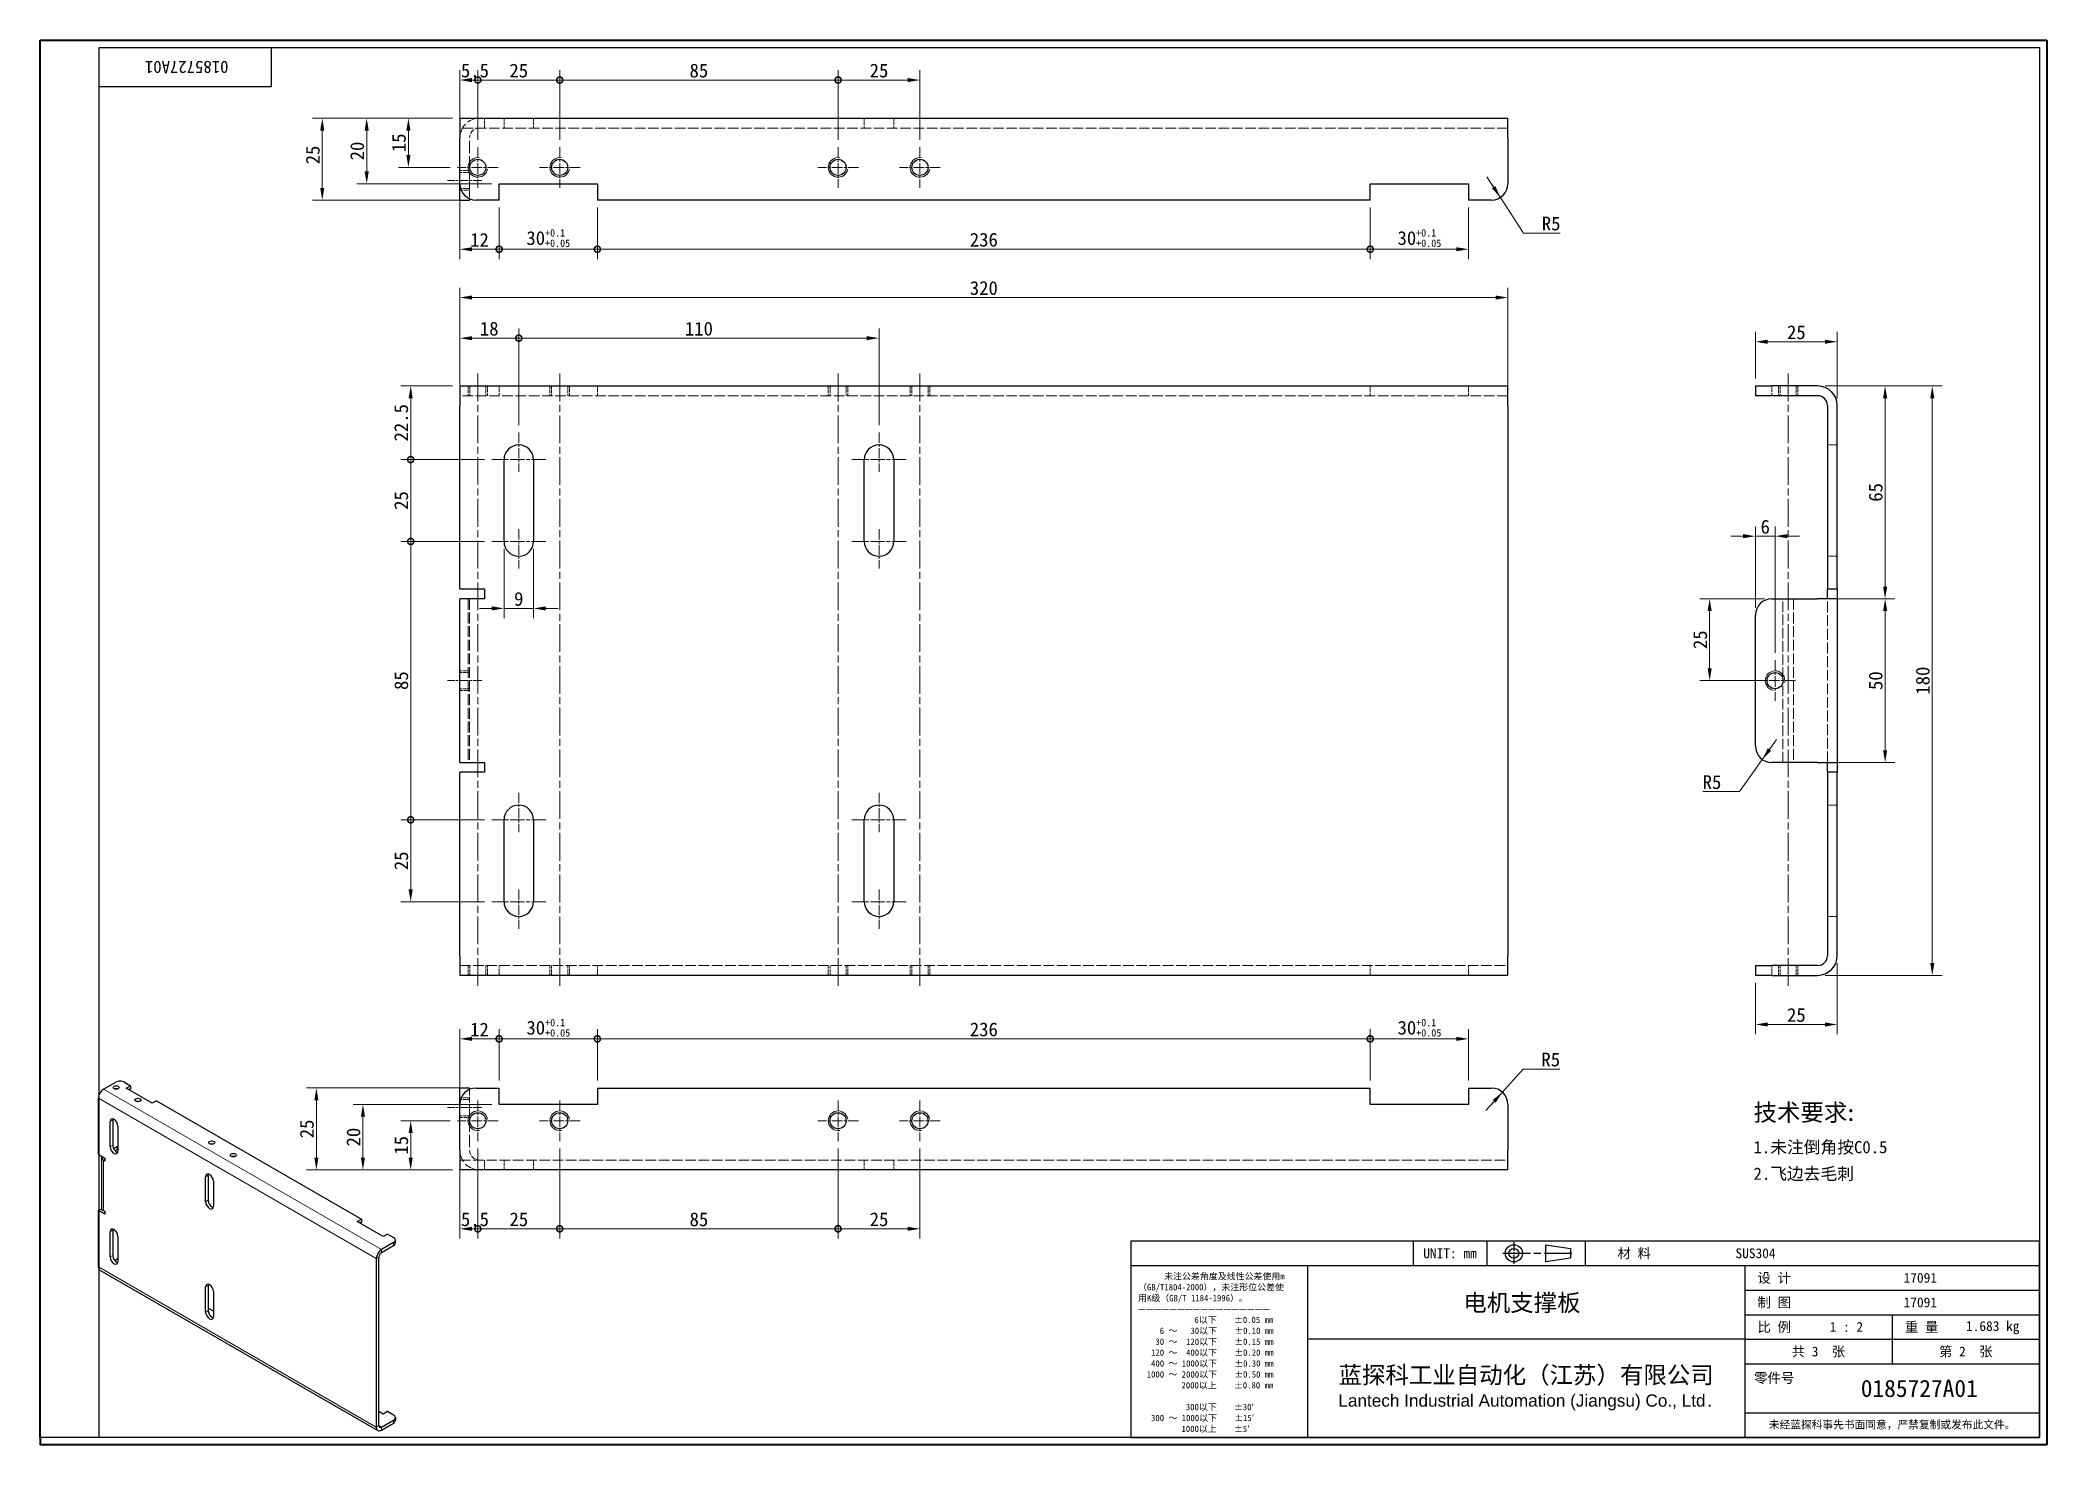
# Model space of a CAD drawing. Header units: millimetres. Extents: x 9 to 622, y 8 to 437.
import ezdxf
from ezdxf.enums import TextEntityAlignment as Align

# ---------------------------------------------------------------- set-up
doc = ezdxf.new("R2010")
doc.units = ezdxf.units.MM
doc.header["$LTSCALE"] = 1.5
doc.linetypes.add('CHAIN', pattern=[0.3543, 0.2362, -0.0295, 0.0591, -0.0295])
doc.linetypes.add('DASHED', pattern=[0.2067, 0.1654, -0.0413])
for name, color, linetype, lineweight in [('1', 7, 'Continuous', 18), ('可见 (ISO)', 7, 'Continuous', 25), ('可见窄的 (ISO)', 7, 'Continuous', 18), ('图框 (ISO)', 7, 'Continuous', 35), ('标题 (ISO)', 7, 'Continuous', 25)]:
    doc.layers.add(name, color=color, linetype=linetype, lineweight=lineweight)
for name, color, linetype, lineweight, true_color in [('中心标记 (ISO)', 1, 'CHAIN', 18, 0xff0000), ('中心线 (ISO)', 1, 'CHAIN', 18, 0xff0000), ('尺寸 (ISO)', 7, 'Continuous', 18, 0x008000), ('符号 (ISO)', 7, 'Continuous', 18, 0x008000), ('隐藏 (ISO)', 5, 'DASHED', 18, 0x0000ff)]:
    doc.layers.add(name, color=color, linetype=linetype, lineweight=lineweight, true_color=true_color)
doc.styles.add('文本样式164', font='SimSun.ttf')
doc.styles.add('文本样式165', font='SimSun.ttf')
doc.styles.add('文本样式74', font='SimSun.ttf')
doc.styles.add('最新国标', font='simfang.ttf')
doc.styles.add('注释文本 (ISO)', font='simfang.ttf')
doc.dimstyles.new('默认 (GB)', dxfattribs={"dimscale": 1.5, "dimtxt": 2.8, "dimasz": 2.5, "dimexe": 2, "dimexo": 1.5, "dimgap": 0.5, "dimtad": 1, "dimtoh": 1, "dimdsep": 46, "dimtxsty": '最新国标', "dimcen": 0.09, "dimdle": 10, "dimclrd": 256, "dimclre": 256, "dimclrt": 256, "dimaunit": 1, "dimadec": 3, "dimazin": 2, "dimtfac": 0.535714, "dimtdec": 3, "dimtmove": 0, "dimatfit": 3, "dimfxl": 0, "dimtolj": 1, "dimlwd": -1, "dimlwe": -1, "dimarcsym": 0})

msp = doc.modelspace()

# ---------------------------------------------------------------- texts
at = {"layer": '符号 (ISO)', "insert": (532.176, 100.5939), "char_height": 3, "width": 44.912281, "attachment_point": 4, "line_spacing_factor": 1.298045, "style": '注释文本 (ISO)'}
msp.add_mtext('{\\H1.75x;技术要求\\fCalibri|b0|i0|c0|p34;:\\fFangSong|b0|i0|c134|p49;\\P\\H0.71429x;1.未注倒角按C0.5\\P2.飞边去毛刺\\P}', dxfattribs=at)

# ---------------------------------------------------------------- blocks, each defined once
blk = doc.blocks.new('图框 最新国标')
at = {"layer": '图框 (ISO)'}
for p, q in [((6, 7), (6, 291.5)), ((6, 291.5), (414.5, 291.5)), ((414.5, 291.5), (414.5, 5.5)), ((6, 7), (6, 5.5)), ((6, 7), (6, 5.5)), ((414.5, 5.5), (6, 5.5))]:
    blk.add_line(p, q, dxfattribs=at)
at = {"layer": '图框 (ISO)', "color": 7, "linetype": 'Continuous', "lineweight": 25}
for p, q in [((18, 290), (413, 290)), ((18, 7), (18, 290)), ((18, 290), (413, 290)), ((53, 290), (53, 282)), ((413, 290), (413, 7)), ((413, 290), (413, 7)), ((53, 282), (18, 282)), ((413, 7), (6, 7)), ((413, 7), (18, 7))]:
    blk.add_line(p, q, dxfattribs=at)
at = {"layer": '图框 (ISO)', "style": '文本样式74'}
blk.add_attdef('零件代号_001', (44.34, 287.25), '', height=2.5, rotation=180, dxfattribs=at)
blk = doc.blocks.new('标题栏 最新国标')
at = {"layer": '标题 (ISO)'}
for p, q in [((381.98, -183.84), (196.98, -183.84)), ((196.98, -183.84), (196.98, -223.84)), ((254.48, -183.84), (254.48, -188.84)), ((269.48, -183.84), (269.48, -188.84)), ((281.48, -188.09), (281.48, -184.59)), ((281.48, -184.59), (286.48, -185.34)), ((286.48, -187.34), (281.48, -188.09)), ((286.48, -185.34), (286.48, -187.34)), ((289.48, -183.84), (289.48, -188.84)), ((381.98, -223.84), (381.98, -183.84)), ((383.48, -183.84), (383.48, -225.34)), ((196.98, -188.84), (381.98, -188.84)), ((232.98, -188.84), (232.98, -223.84)), ((321.98, -188.84), (321.98, -223.84)), ((321.98, -193.84), (381.98, -193.84)), ((321.98, -198.84), (381.98, -198.84)), ((351.98, -198.84), (351.98, -208.84)), ((321.98, -203.84), (232.98, -203.84)), ((321.98, -203.84), (381.98, -203.84)), ((321.98, -208.84), (381.98, -208.84)), ((321.98, -218.84), (381.98, -218.84)), ((196.98, -223.84), (381.98, -223.84)), ((383.48, -225.34), (196.98, -225.34))]:
    blk.add_line(p, q, dxfattribs=at)
at = {"layer": '标题 (ISO)', "linetype": 'CHAIN', "ltscale": 15.834605}
blk.add_line((272.73, -186.34), (286.98, -186.34), dxfattribs=at)
at = {"layer": '标题 (ISO)', "linetype": 'CHAIN', "ltscale": 5.000333}
blk.add_line((274.98, -184.09), (274.98, -188.59), dxfattribs=at)
at = {"layer": '标题 (ISO)'}
for radius in [1.75, 1]:
    blk.add_circle((274.98, -186.34), radius, dxfattribs=at)
at = {"layer": '1', "style": '文本样式164'}
for s, p in [('UNIT: mm', (261.98, -186.34)), ('材 料', (299.48, -186.34)), ('设 计', (327.98, -191.34)), ('制 图', (327.98, -196.34)), ('比 例', (327.98, -201.34)), ('重 量', (357.98, -201.34)), ('共 3  张', (336.98, -206.34)), ('第 2  张', (366.98, -206.34))]:
    blk.add_text(s, height=2, dxfattribs=at).set_placement(p, align=Align.MIDDLE_CENTER)
at = {"layer": '标题 (ISO)', "style": '注释文本 (ISO)'}
for s, insert, char_height, attachment_point, line_spacing_factor in [('\\fSimSun|b0|i0;{\\H1.3000;      未注公差角度及线性公差使用m\\P}\\fSimSun|b0|i0;{\\H1.3000;（GB/T1804-2000），未注形位公差使\\P}\\fSimSun|b0|i0;{\\H1.3000;用K级（GB/T 1184-1996）。\\P}\\fSimSun|b0|i0;{\\H1.3000;—————————————————\\P}\\fSimSun|b0|i0;{\\H1.3000;             6以下    ±0.05 mm\\P}\\fSimSun|b0|i0;{\\H1.3000;     6 ～   30以下    ±0.10 mm\\P}\\fSimSun|b0|i0;{\\H1.3000;    30 ～  120以下    ±0.15 mm\\P}\\fSimSun|b0|i0;{\\H1.3000;   120 ～  400以下    ±0.20 mm\\P}\\fSimSun|b0|i0;{\\H1.3000;   400 ～ 1000以下    ±0.30 mm\\P}\\fSimSun|b0|i0;{\\H1.3000;  1000 ～ 2000以下    ±0.50 mm\\P}\\fSimSun|b0|i0;{\\H1.3000;          2000以上    ±0.80 mm\\P}\\fSimSun|b0|i0;{\\H1.3000;\\P}\\fSimSun|b0|i0;{\\H1.3000;           300以下    ±30′\\P}\\fSimSun|b0|i0;{\\H1.3000;   300 ～ 1000以下    ±15′\\P}\\fSimSun|b0|i0;{\\H1.3000;          1000以上    ±5′}', (198.48, -206.63), 1.3, 4, 1.023913), ('{\\fMicrosoft YaHei|b0|i0|c134|p34;\\H1.75x;蓝探科工业自动化（江苏）有限公司\\P\\fArial|b0|i0|c0|p34;\\H0.71429x;Lantech Industrial Automation (Jiangsu) Co., Ltd\\fFangSong|b0|i0|c134|p49;.\\H1.15195x; }', (277.48, -213.84), 2, 5, 0.978695)]:
    blk.add_mtext(s, dxfattribs=dict(at, insert=insert, char_height=char_height, attachment_point=attachment_point, line_spacing_factor=line_spacing_factor))
at = {"layer": '标题 (ISO)', "attachment_point": 5, "style": '注释文本 (ISO)'}
for s, insert, char_height in [('\\fFangSong|b0|i0;零件号', (327.98, -211.84), 2), ('\\fSimSun|b0|i0;{\\H1.6000;未经蓝探科事先书面同意，严禁复制或发布此文件。}', (351.98, -221.34), 1.6)]:
    blk.add_mtext(s, dxfattribs=dict(at, insert=insert, char_height=char_height))
at = {"layer": '标题 (ISO)'}
for tag, p, height, style in [('材料_001', (320.09, -187.33), 2, '注释文本 (ISO)'), ('设计人_001', (354.32, -192.33), 2, '注释文本 (ISO)'), ('库存编号_001', (264.69, -198.14), 3.5, '文本样式165'), ('设计人_001', (354.32, -197.33), 2, '注释文本 (ISO)'), ('视图比例_001', (339.26, -202.33), 2, '注释文本 (ISO)'), ('质量\\P3;_001', (367.02, -202.16), 2, '注释文本 (ISO)'), ('零件代号_001', (345.61, -215.59), 3.5, '文本样式165')]:
    blk.add_attdef(tag, p, '', height=height, dxfattribs=dict(at, style=style))
blk = doc.blocks.new('_DotSmall')
at = {"color": 0, "linetype": 'ByBlock', "const_width": 0.5}
blk.add_lwpolyline([(-0.0625, 0, 1), (0.0625, 0, 1)], format="xyb", close=True, dxfattribs=at)
blk = doc.blocks.new('*D5')
at = {"layer": 'Defpoints', "color": 0, "transparency": 16777216}
for p in [(142.65, 425.06), (137.15, 407.39), (142.65, 404.6)]:
    blk.add_point(p, dxfattribs=at)
at = {"layer": '尺寸 (ISO)', "color": 116, "true_color": 0x00803f, "transparency": 16777216}
for p, q in [((137.15, 409.64), (137.15, 428.06)), ((140.9, 425.06), (142.65, 425.06)), ((142.65, 406.85), (142.65, 428.06))]:
    blk.add_line(p, q, dxfattribs=at)
blk.add_solid([(140.9, 425.68), (140.9, 424.43), (137.15, 425.06)], dxfattribs=at)
at = {"layer": '尺寸 (ISO)', "color": 116, "true_color": 0x00803f, "transparency": 16777216, "xscale": 3.75, "yscale": 3.75, "zscale": 3.75}
blk.add_blockref('_DotSmall', (142.65, 425.06), dxfattribs=at)
at = {"layer": '尺寸 (ISO)', "transparency": 16777216, "insert": (141.77, 427.95), "char_height": 4.2, "attachment_point": 5, "style": '最新国标'}
blk.add_mtext('\\A1;5.5', dxfattribs=at)
blk = doc.blocks.new('*D7')
at = {"layer": 'Defpoints', "color": 0, "transparency": 16777216}
for p in [(167.65, 425.06), (142.65, 404.6), (167.65, 404.6)]:
    blk.add_point(p, dxfattribs=at)
at = {"layer": '尺寸 (ISO)', "color": 116, "true_color": 0x00803f, "transparency": 16777216}
for p, q in [((142.65, 406.85), (142.65, 428.06)), ((142.65, 425.06), (167.65, 425.06)), ((167.65, 406.85), (167.65, 428.06))]:
    blk.add_line(p, q, dxfattribs=at)
at = {"layer": '尺寸 (ISO)', "color": 116, "true_color": 0x00803f, "transparency": 16777216, "xscale": 3.75, "yscale": 3.75, "zscale": 3.75, "rotation": 180}
blk.add_blockref('_DotSmall', (142.65, 425.06), dxfattribs=at)
at = {"layer": '尺寸 (ISO)', "color": 116, "true_color": 0x00803f, "transparency": 16777216, "xscale": 3.75, "yscale": 3.75, "zscale": 3.75}
blk.add_blockref('_DotSmall', (167.65, 425.06), dxfattribs=at)
at = {"layer": '尺寸 (ISO)', "transparency": 16777216, "insert": (155.15, 427.93), "char_height": 4.2, "attachment_point": 5, "style": '最新国标'}
blk.add_mtext('\\A1;25', dxfattribs=at)
blk = doc.blocks.new('*D8')
at = {"layer": 'Defpoints', "color": 0, "transparency": 16777216}
for p in [(252.65, 425.06), (167.65, 404.6), (252.65, 404.6)]:
    blk.add_point(p, dxfattribs=at)
at = {"layer": '尺寸 (ISO)', "color": 116, "true_color": 0x00803f, "transparency": 16777216}
for p, q in [((167.65, 406.85), (167.65, 428.06)), ((167.65, 425.06), (252.65, 425.06)), ((252.65, 406.85), (252.65, 428.06))]:
    blk.add_line(p, q, dxfattribs=at)
at = {"layer": '尺寸 (ISO)', "color": 116, "true_color": 0x00803f, "transparency": 16777216, "xscale": 3.75, "yscale": 3.75, "zscale": 3.75, "rotation": 180}
blk.add_blockref('_DotSmall', (167.65, 425.06), dxfattribs=at)
at = {"layer": '尺寸 (ISO)', "color": 116, "true_color": 0x00803f, "transparency": 16777216, "xscale": 3.75, "yscale": 3.75, "zscale": 3.75}
blk.add_blockref('_DotSmall', (252.65, 425.06), dxfattribs=at)
at = {"layer": '尺寸 (ISO)', "transparency": 16777216, "insert": (210.15, 427.93), "char_height": 4.2, "attachment_point": 5, "style": '最新国标'}
blk.add_mtext('\\A1;85', dxfattribs=at)
blk = doc.blocks.new('*D9')
at = {"layer": 'Defpoints', "color": 0, "transparency": 16777216}
for p in [(277.65, 425.06), (252.65, 404.6), (277.65, 404.6)]:
    blk.add_point(p, dxfattribs=at)
at = {"layer": '尺寸 (ISO)', "color": 116, "true_color": 0x00803f, "transparency": 16777216}
for p, q in [((252.65, 406.85), (252.65, 428.06)), ((252.65, 425.06), (273.9, 425.06)), ((277.65, 406.85), (277.65, 428.06))]:
    blk.add_line(p, q, dxfattribs=at)
blk.add_solid([(273.9, 425.68), (273.9, 424.43), (277.65, 425.06)], dxfattribs=at)
at = {"layer": '尺寸 (ISO)', "color": 116, "true_color": 0x00803f, "transparency": 16777216, "xscale": 3.75, "yscale": 3.75, "zscale": 3.75, "rotation": 180}
blk.add_blockref('_DotSmall', (252.65, 425.06), dxfattribs=at)
at = {"layer": '尺寸 (ISO)', "transparency": 16777216, "insert": (265.15, 427.93), "char_height": 4.2, "attachment_point": 5, "style": '最新国标'}
blk.add_mtext('\\A1;25', dxfattribs=at)
blk = doc.blocks.new('*D10')
at = {"layer": 'Defpoints', "color": 0, "transparency": 16777216}
for p in [(137.15, 393.39), (149.15, 388.39), (149.15, 373.39)]:
    blk.add_point(p, dxfattribs=at)
at = {"layer": '尺寸 (ISO)', "color": 116, "true_color": 0x00803f, "transparency": 16777216}
for p, q in [((137.15, 391.14), (137.15, 370.39)), ((149.15, 386.14), (149.15, 370.39)), ((140.9, 373.39), (149.15, 373.39))]:
    blk.add_line(p, q, dxfattribs=at)
blk.add_solid([(140.9, 374.01), (140.9, 372.76), (137.15, 373.39)], dxfattribs=at)
at = {"layer": '尺寸 (ISO)', "color": 116, "true_color": 0x00803f, "transparency": 16777216, "xscale": 3.75, "yscale": 3.75, "zscale": 3.75}
blk.add_blockref('_DotSmall', (149.15, 373.39), dxfattribs=at)
at = {"layer": '尺寸 (ISO)', "transparency": 16777216, "insert": (143.15, 376.24), "char_height": 4.2, "attachment_point": 5, "style": '最新国标'}
blk.add_mtext('\\A1;12', dxfattribs=at)
blk = doc.blocks.new('*D11')
at = {"layer": 'Defpoints', "color": 0, "transparency": 16777216}
for p in [(149.15, 388.39), (179.15, 388.39), (179.15, 373.39)]:
    blk.add_point(p, dxfattribs=at)
at = {"layer": '尺寸 (ISO)', "color": 116, "true_color": 0x00803f, "transparency": 16777216}
for p, q in [((149.15, 386.14), (149.15, 370.39)), ((179.15, 386.14), (179.15, 370.39)), ((149.15, 373.39), (179.15, 373.39))]:
    blk.add_line(p, q, dxfattribs=at)
at = {"layer": '尺寸 (ISO)', "color": 116, "true_color": 0x00803f, "transparency": 16777216, "xscale": 3.75, "yscale": 3.75, "zscale": 3.75, "rotation": 180}
blk.add_blockref('_DotSmall', (149.15, 373.39), dxfattribs=at)
at = {"layer": '尺寸 (ISO)', "color": 116, "true_color": 0x00803f, "transparency": 16777216, "xscale": 3.75, "yscale": 3.75, "zscale": 3.75}
blk.add_blockref('_DotSmall', (179.15, 373.39), dxfattribs=at)
at = {"layer": '尺寸 (ISO)', "transparency": 16777216, "insert": (164.15, 376.81), "char_height": 4.2, "attachment_point": 5, "style": '最新国标'}
blk.add_mtext('\\A1;30{\\H2.25;\\S+0.1^ +0.05;}', dxfattribs=at)
blk = doc.blocks.new('*D12')
at = {"layer": 'Defpoints', "color": 0, "transparency": 16777216}
for p in [(179.15, 388.39), (415.15, 388.39), (415.15, 373.39)]:
    blk.add_point(p, dxfattribs=at)
at = {"layer": '尺寸 (ISO)', "color": 116, "true_color": 0x00803f, "transparency": 16777216}
for p, q in [((179.15, 386.14), (179.15, 370.39)), ((415.15, 386.14), (415.15, 370.39)), ((179.15, 373.39), (415.15, 373.39))]:
    blk.add_line(p, q, dxfattribs=at)
at = {"layer": '尺寸 (ISO)', "color": 116, "true_color": 0x00803f, "transparency": 16777216, "xscale": 3.75, "yscale": 3.75, "zscale": 3.75, "rotation": 180}
blk.add_blockref('_DotSmall', (179.15, 373.39), dxfattribs=at)
at = {"layer": '尺寸 (ISO)', "color": 116, "true_color": 0x00803f, "transparency": 16777216, "xscale": 3.75, "yscale": 3.75, "zscale": 3.75}
blk.add_blockref('_DotSmall', (415.15, 373.39), dxfattribs=at)
at = {"layer": '尺寸 (ISO)', "transparency": 16777216, "insert": (297.15, 376.26), "char_height": 4.2, "attachment_point": 5, "style": '最新国标'}
blk.add_mtext('\\A1;236', dxfattribs=at)
blk = doc.blocks.new('*D13')
at = {"layer": 'Defpoints', "color": 0, "transparency": 16777216}
for p in [(415.15, 388.39), (445.15, 388.39), (445.15, 373.39)]:
    blk.add_point(p, dxfattribs=at)
at = {"layer": '尺寸 (ISO)', "color": 116, "true_color": 0x00803f, "transparency": 16777216}
for p, q in [((415.15, 386.14), (415.15, 370.39)), ((445.15, 386.14), (445.15, 370.39)), ((415.15, 373.39), (441.4, 373.39))]:
    blk.add_line(p, q, dxfattribs=at)
blk.add_solid([(441.4, 374.01), (441.4, 372.76), (445.15, 373.39)], dxfattribs=at)
at = {"layer": '尺寸 (ISO)', "color": 116, "true_color": 0x00803f, "transparency": 16777216, "xscale": 3.75, "yscale": 3.75, "zscale": 3.75, "rotation": 180}
blk.add_blockref('_DotSmall', (415.15, 373.39), dxfattribs=at)
at = {"layer": '尺寸 (ISO)', "transparency": 16777216, "insert": (430.15, 376.81), "char_height": 4.2, "attachment_point": 5, "style": '最新国标'}
blk.add_mtext('\\A1;30{\\H2.25;\\S+0.1^ +0.05;}', dxfattribs=at)
blk = doc.blocks.new('*D14')
at = {"layer": 'Defpoints', "color": 0, "transparency": 16777216}
for p in [(137.15, 413.39), (108.72, 393.39), (149.15, 393.39)]:
    blk.add_point(p, dxfattribs=at)
at = {"layer": '尺寸 (ISO)', "color": 116, "true_color": 0x00803f, "transparency": 16777216}
for p, q in [((134.9, 413.39), (105.72, 413.39)), ((108.72, 409.64), (108.72, 397.14)), ((146.9, 393.39), (105.72, 393.39))]:
    blk.add_line(p, q, dxfattribs=at)
for points in [[(108.09, 409.64), (109.34, 409.64), (108.72, 413.39)], [(108.09, 397.14), (109.34, 397.14), (108.72, 393.39)]]:
    blk.add_solid(points, dxfattribs=at)
at = {"layer": '尺寸 (ISO)', "transparency": 16777216, "insert": (105.84, 403.39), "char_height": 4.2, "attachment_point": 5, "rotation": 90, "style": '最新国标'}
blk.add_mtext('\\A1;20', dxfattribs=at)
blk = doc.blocks.new('*D15')
at = {"layer": 'Defpoints', "color": 0, "transparency": 16777216}
for p in [(137.15, 413.39), (95.15, 388.39), (142.15, 388.39)]:
    blk.add_point(p, dxfattribs=at)
at = {"layer": '尺寸 (ISO)', "color": 116, "true_color": 0x00803f, "transparency": 16777216}
for p, q in [((134.9, 413.39), (92.15, 413.39)), ((95.15, 409.64), (95.15, 392.14)), ((139.9, 388.39), (92.15, 388.39))]:
    blk.add_line(p, q, dxfattribs=at)
for points in [[(94.52, 409.64), (95.77, 409.64), (95.15, 413.39)], [(94.52, 392.14), (95.77, 392.14), (95.15, 388.39)]]:
    blk.add_solid(points, dxfattribs=at)
at = {"layer": '尺寸 (ISO)', "transparency": 16777216, "insert": (92.28, 402.18), "char_height": 4.2, "attachment_point": 5, "rotation": 90, "style": '最新国标'}
blk.add_mtext('\\A1;25', dxfattribs=at)
blk = doc.blocks.new('*D16')
at = {"layer": 'Defpoints', "color": 0, "transparency": 16777216}
for p in [(452.15, 393.39), (454.88, 389.2)]:
    blk.add_point(p, dxfattribs=at)
at = {"layer": '尺寸 (ISO)', "color": 116, "true_color": 0x00803f, "transparency": 16777216}
for p, q in [((452.83, 392.34), (450.78, 395.48)), ((452.15, 393.39), (454.88, 389.2)), ((454.88, 389.2), (456.93, 386.06)), ((461.98, 378.33), (456.93, 386.06)), ((473.16, 378.33), (461.98, 378.33))]:
    blk.add_line(p, q, dxfattribs=at)
blk.add_solid([(453.36, 392.68), (452.31, 392), (454.88, 389.2)], dxfattribs=at)
at = {"layer": '尺寸 (ISO)', "transparency": 16777216, "insert": (470.38, 381.21), "char_height": 4.2, "attachment_point": 5, "style": '最新国标'}
blk.add_mtext('\\A1;R5', dxfattribs=at)
blk = doc.blocks.new('*D17')
at = {"layer": 'Defpoints', "color": 0, "transparency": 16777216}
for p in [(122.15, 199.14), (146.9, 199.14), (146.9, 174.14)]:
    blk.add_point(p, dxfattribs=at)
at = {"layer": '尺寸 (ISO)', "color": 116, "true_color": 0x00803f, "transparency": 16777216}
for p, q in [((144.65, 199.14), (119.15, 199.14)), ((122.15, 177.89), (122.15, 199.14)), ((144.65, 174.14), (119.15, 174.14))]:
    blk.add_line(p, q, dxfattribs=at)
blk.add_solid([(121.52, 177.89), (122.77, 177.89), (122.15, 174.14)], dxfattribs=at)
at = {"layer": '尺寸 (ISO)', "color": 116, "true_color": 0x00803f, "transparency": 16777216, "xscale": 3.75, "yscale": 3.75, "zscale": 3.75, "rotation": 90}
blk.add_blockref('_DotSmall', (122.15, 199.14), dxfattribs=at)
at = {"layer": '尺寸 (ISO)', "transparency": 16777216, "insert": (119.28, 186.62), "char_height": 4.2, "attachment_point": 5, "rotation": 90, "style": '最新国标'}
blk.add_mtext('\\A1;25', dxfattribs=at)
blk = doc.blocks.new('*D18')
at = {"layer": 'Defpoints', "color": 0, "transparency": 16777216}
for p in [(122.15, 331.64), (137.15, 331.64), (146.9, 309.14)]:
    blk.add_point(p, dxfattribs=at)
at = {"layer": '尺寸 (ISO)', "color": 116, "true_color": 0x00803f, "transparency": 16777216}
for p, q in [((134.9, 331.64), (119.15, 331.64)), ((122.15, 309.14), (122.15, 327.89)), ((144.65, 309.14), (119.15, 309.14))]:
    blk.add_line(p, q, dxfattribs=at)
blk.add_solid([(121.52, 327.89), (122.77, 327.89), (122.15, 331.64)], dxfattribs=at)
at = {"layer": '尺寸 (ISO)', "color": 116, "true_color": 0x00803f, "transparency": 16777216, "xscale": 3.75, "yscale": 3.75, "zscale": 3.75, "rotation": 270}
blk.add_blockref('_DotSmall', (122.15, 309.14), dxfattribs=at)
at = {"layer": '尺寸 (ISO)', "transparency": 16777216, "insert": (119.26, 320.4), "char_height": 4.2, "attachment_point": 5, "rotation": 90, "style": '最新国标'}
blk.add_mtext('\\A1;22.5', dxfattribs=at)
blk = doc.blocks.new('*D19')
at = {"layer": 'Defpoints', "color": 0, "transparency": 16777216}
for p in [(122.15, 309.14), (146.9, 309.14), (146.9, 284.14)]:
    blk.add_point(p, dxfattribs=at)
at = {"layer": '尺寸 (ISO)', "color": 116, "true_color": 0x00803f, "transparency": 16777216}
for p, q in [((144.65, 309.14), (119.15, 309.14)), ((122.15, 284.14), (122.15, 309.14)), ((144.65, 284.14), (119.15, 284.14))]:
    blk.add_line(p, q, dxfattribs=at)
at = {"layer": '尺寸 (ISO)', "color": 116, "true_color": 0x00803f, "transparency": 16777216, "xscale": 3.75, "yscale": 3.75, "zscale": 3.75}
for p, rotation in [((122.15, 309.14), 90), ((122.15, 284.14), 270)]:
    blk.add_blockref('_DotSmall', p, dxfattribs=dict(at, rotation=rotation))
at = {"layer": '尺寸 (ISO)', "transparency": 16777216, "insert": (119.28, 296.65), "char_height": 4.2, "attachment_point": 5, "rotation": 90, "style": '最新国标'}
blk.add_mtext('\\A1;25', dxfattribs=at)
blk = doc.blocks.new('*D20')
at = {"layer": 'Defpoints', "color": 0, "transparency": 16777216}
for p in [(122.15, 284.14), (146.9, 284.14), (146.9, 199.14)]:
    blk.add_point(p, dxfattribs=at)
at = {"layer": '尺寸 (ISO)', "color": 116, "true_color": 0x00803f, "transparency": 16777216}
for p, q in [((144.65, 284.14), (119.15, 284.14)), ((122.15, 199.14), (122.15, 284.14)), ((144.65, 199.14), (119.15, 199.14))]:
    blk.add_line(p, q, dxfattribs=at)
at = {"layer": '尺寸 (ISO)', "color": 116, "true_color": 0x00803f, "transparency": 16777216, "xscale": 3.75, "yscale": 3.75, "zscale": 3.75}
for p, rotation in [((122.15, 284.14), 90), ((122.15, 199.14), 270)]:
    blk.add_blockref('_DotSmall', p, dxfattribs=dict(at, rotation=rotation))
at = {"layer": '尺寸 (ISO)', "transparency": 16777216, "insert": (119.28, 241.65), "char_height": 4.2, "attachment_point": 5, "rotation": 90, "style": '最新国标'}
blk.add_mtext('\\A1;85', dxfattribs=at)
blk = doc.blocks.new('*D21')
at = {"layer": 'Defpoints', "color": 0, "transparency": 16777216}
for p in [(121.44, 413.39), (137.15, 413.39), (136.44, 398.39)]:
    blk.add_point(p, dxfattribs=at)
at = {"layer": '尺寸 (ISO)', "color": 116, "true_color": 0x00803f, "transparency": 16777216}
for p, q in [((134.9, 413.39), (118.44, 413.39)), ((121.44, 402.14), (121.44, 409.64)), ((134.19, 398.39), (118.44, 398.39))]:
    blk.add_line(p, q, dxfattribs=at)
for points in [[(120.82, 409.64), (122.07, 409.64), (121.44, 413.39)], [(120.82, 402.14), (122.07, 402.14), (121.44, 398.39)]]:
    blk.add_solid(points, dxfattribs=at)
at = {"layer": '尺寸 (ISO)', "transparency": 16777216, "insert": (118.57, 405.89), "char_height": 4.2, "attachment_point": 5, "rotation": 90, "style": '最新国标'}
blk.add_mtext('\\A1;15', dxfattribs=at)
blk = doc.blocks.new('*D22')
at = {"layer": 'Defpoints', "color": 0, "transparency": 16777216}
for p in [(557.76, 345.14), (532.76, 331.64), (557.76, 325.64)]:
    blk.add_point(p, dxfattribs=at)
at = {"layer": '尺寸 (ISO)', "color": 116, "true_color": 0x00803f, "transparency": 16777216}
for p, q in [((532.76, 333.89), (532.76, 348.14)), ((536.51, 345.14), (554.01, 345.14)), ((557.76, 327.89), (557.76, 348.14))]:
    blk.add_line(p, q, dxfattribs=at)
for points in [[(536.51, 345.76), (536.51, 344.51), (532.76, 345.14)], [(554.01, 345.76), (554.01, 344.51), (557.76, 345.14)]]:
    blk.add_solid(points, dxfattribs=at)
at = {"layer": '尺寸 (ISO)', "transparency": 16777216, "insert": (545.26, 348.01), "char_height": 4.2, "attachment_point": 5, "style": '最新国标'}
blk.add_mtext('\\A1;25', dxfattribs=at)
blk = doc.blocks.new('*D23')
at = {"layer": 'Defpoints', "color": 0, "transparency": 16777216}
for p in [(551.76, 331.64), (551.76, 151.64), (586.76, 151.64)]:
    blk.add_point(p, dxfattribs=at)
at = {"layer": '尺寸 (ISO)', "color": 116, "true_color": 0x00803f, "transparency": 16777216}
for p, q in [((554.01, 331.64), (589.76, 331.64)), ((586.76, 327.89), (586.76, 155.39)), ((554.01, 151.64), (589.76, 151.64))]:
    blk.add_line(p, q, dxfattribs=at)
for points in [[(586.13, 327.89), (587.38, 327.89), (586.76, 331.64)], [(586.13, 155.39), (587.38, 155.39), (586.76, 151.64)]]:
    blk.add_solid(points, dxfattribs=at)
at = {"layer": '尺寸 (ISO)', "transparency": 16777216, "insert": (583.88, 241.64), "char_height": 4.2, "attachment_point": 5, "rotation": 90, "style": '最新国标'}
blk.add_mtext('\\A1;180', dxfattribs=at)
blk = doc.blocks.new('*D24')
at = {"layer": 'Defpoints', "color": 0, "transparency": 16777216}
for p in [(551.76, 331.64), (551.76, 266.64), (572.36, 266.64)]:
    blk.add_point(p, dxfattribs=at)
at = {"layer": '尺寸 (ISO)', "color": 116, "true_color": 0x00803f, "transparency": 16777216}
for p, q in [((554.01, 331.64), (575.36, 331.64)), ((572.36, 327.89), (572.36, 270.39)), ((554.01, 266.64), (575.36, 266.64))]:
    blk.add_line(p, q, dxfattribs=at)
for points in [[(571.74, 327.89), (572.99, 327.89), (572.36, 331.64)], [(571.74, 270.39), (572.99, 270.39), (572.36, 266.64)]]:
    blk.add_solid(points, dxfattribs=at)
at = {"layer": '尺寸 (ISO)', "transparency": 16777216, "insert": (569.49, 299.14), "char_height": 4.2, "attachment_point": 5, "rotation": 90, "style": '最新国标'}
blk.add_mtext('\\A1;65', dxfattribs=at)
blk = doc.blocks.new('*D25')
at = {"layer": 'Defpoints', "color": 0, "transparency": 16777216}
for p in [(551.76, 266.64), (551.76, 216.64), (572.36, 216.64)]:
    blk.add_point(p, dxfattribs=at)
at = {"layer": '尺寸 (ISO)', "color": 116, "true_color": 0x00803f, "transparency": 16777216}
for p, q in [((554.01, 266.64), (575.36, 266.64)), ((572.36, 262.89), (572.36, 220.39)), ((554.01, 216.64), (575.36, 216.64))]:
    blk.add_line(p, q, dxfattribs=at)
for points in [[(571.74, 262.89), (572.99, 262.89), (572.36, 266.64)], [(571.74, 220.39), (572.99, 220.39), (572.36, 216.64)]]:
    blk.add_solid(points, dxfattribs=at)
at = {"layer": '尺寸 (ISO)', "transparency": 16777216, "insert": (569.49, 241.64), "char_height": 4.2, "attachment_point": 5, "rotation": 90, "style": '最新国标'}
blk.add_mtext('\\A1;50', dxfattribs=at)
blk = doc.blocks.new('*D26')
at = {"layer": 'Defpoints', "color": 0, "transparency": 16777216}
for p in [(557.76, 157.64), (532.76, 151.64), (557.76, 136.64)]:
    blk.add_point(p, dxfattribs=at)
at = {"layer": '尺寸 (ISO)', "color": 116, "true_color": 0x00803f, "transparency": 16777216}
for p, q in [((557.76, 155.39), (557.76, 133.64)), ((532.76, 149.39), (532.76, 133.64)), ((536.51, 136.64), (554.01, 136.64))]:
    blk.add_line(p, q, dxfattribs=at)
for points in [[(536.51, 137.26), (536.51, 136.01), (532.76, 136.64)], [(554.01, 137.26), (554.01, 136.01), (557.76, 136.64)]]:
    blk.add_solid(points, dxfattribs=at)
at = {"layer": '尺寸 (ISO)', "transparency": 16777216, "insert": (545.26, 139.51), "char_height": 4.2, "attachment_point": 5, "style": '最新国标'}
blk.add_mtext('\\A1;25', dxfattribs=at)
blk = doc.blocks.new('*D27')
at = {"layer": 'Defpoints', "color": 0, "transparency": 16777216}
for p in [(155.15, 346.23), (137.15, 325.64), (155.15, 317.39)]:
    blk.add_point(p, dxfattribs=at)
at = {"layer": '尺寸 (ISO)', "color": 116, "true_color": 0x00803f, "transparency": 16777216}
for p, q in [((137.15, 327.89), (137.15, 349.23)), ((140.9, 346.23), (155.15, 346.23)), ((155.15, 319.64), (155.15, 349.23))]:
    blk.add_line(p, q, dxfattribs=at)
blk.add_solid([(140.9, 346.85), (140.9, 345.6), (137.15, 346.23)], dxfattribs=at)
at = {"layer": '尺寸 (ISO)', "color": 116, "true_color": 0x00803f, "transparency": 16777216, "xscale": 3.75, "yscale": 3.75, "zscale": 3.75}
blk.add_blockref('_DotSmall', (155.15, 346.23), dxfattribs=at)
at = {"layer": '尺寸 (ISO)', "transparency": 16777216, "insert": (146.13, 349.1), "char_height": 4.2, "attachment_point": 5, "style": '最新国标'}
blk.add_mtext('\\A1;18', dxfattribs=at)
blk = doc.blocks.new('*D28')
at = {"layer": 'Defpoints', "color": 0, "transparency": 16777216}
for p in [(265.15, 346.23), (155.15, 317.39), (265.15, 317.39)]:
    blk.add_point(p, dxfattribs=at)
at = {"layer": '尺寸 (ISO)', "color": 116, "true_color": 0x00803f, "transparency": 16777216}
for p, q in [((155.15, 319.64), (155.15, 349.23)), ((155.15, 346.23), (261.4, 346.23)), ((265.15, 319.64), (265.15, 349.23))]:
    blk.add_line(p, q, dxfattribs=at)
blk.add_solid([(261.4, 346.85), (261.4, 345.6), (265.15, 346.23)], dxfattribs=at)
at = {"layer": '尺寸 (ISO)', "color": 116, "true_color": 0x00803f, "transparency": 16777216, "xscale": 3.75, "yscale": 3.75, "zscale": 3.75, "rotation": 180}
blk.add_blockref('_DotSmall', (155.15, 346.23), dxfattribs=at)
at = {"layer": '尺寸 (ISO)', "transparency": 16777216, "insert": (210.16, 349.1), "char_height": 4.2, "attachment_point": 5, "style": '最新国标'}
blk.add_mtext('\\A1;110', dxfattribs=at)
blk = doc.blocks.new('*D29')
at = {"layer": 'Defpoints', "color": 0, "transparency": 16777216}
for p in [(150.65, 284.14), (159.65, 284.14), (159.65, 263.7)]:
    blk.add_point(p, dxfattribs=at)
at = {"layer": '尺寸 (ISO)', "color": 116, "true_color": 0x00803f, "transparency": 16777216}
for p, q in [((150.65, 281.89), (150.65, 260.7)), ((159.65, 281.89), (159.65, 260.7)), ((146.9, 263.7), (143.15, 263.7)), ((150.65, 263.7), (154.4, 263.7)), ((154.4, 263.7), (155.9, 263.7)), ((159.65, 263.7), (155.9, 263.7)), ((163.4, 263.7), (167.15, 263.7))]:
    blk.add_line(p, q, dxfattribs=at)
for points in [[(146.9, 264.33), (146.9, 263.08), (150.65, 263.7)], [(163.4, 264.33), (163.4, 263.08), (159.65, 263.7)]]:
    blk.add_solid(points, dxfattribs=at)
at = {"layer": '尺寸 (ISO)', "transparency": 16777216, "insert": (155.15, 266.58), "char_height": 4.2, "attachment_point": 5, "style": '最新国标'}
blk.add_mtext('\\A1;9', dxfattribs=at)
blk = doc.blocks.new('*D30')
at = {"layer": 'Defpoints', "color": 0, "transparency": 16777216}
for p in [(137.15, 98.24), (142.65, 101.03), (142.65, 74.24)]:
    blk.add_point(p, dxfattribs=at)
at = {"layer": '尺寸 (ISO)', "color": 116, "true_color": 0x00803f, "transparency": 16777216}
for p, q in [((142.65, 98.78), (142.65, 71.24)), ((137.15, 95.99), (137.15, 71.24)), ((140.9, 74.24), (142.65, 74.24))]:
    blk.add_line(p, q, dxfattribs=at)
blk.add_solid([(140.9, 74.86), (140.9, 73.61), (137.15, 74.24)], dxfattribs=at)
at = {"layer": '尺寸 (ISO)', "color": 116, "true_color": 0x00803f, "transparency": 16777216, "xscale": 3.75, "yscale": 3.75, "zscale": 3.75}
blk.add_blockref('_DotSmall', (142.65, 74.24), dxfattribs=at)
at = {"layer": '尺寸 (ISO)', "transparency": 16777216, "insert": (141.77, 77.12), "char_height": 4.2, "attachment_point": 5, "style": '最新国标'}
blk.add_mtext('\\A1;5.5', dxfattribs=at)
blk = doc.blocks.new('*D31')
at = {"layer": 'Defpoints', "color": 0, "transparency": 16777216}
for p in [(142.65, 101.03), (167.65, 101.03), (167.65, 74.24)]:
    blk.add_point(p, dxfattribs=at)
at = {"layer": '尺寸 (ISO)', "color": 116, "true_color": 0x00803f, "transparency": 16777216}
for p, q in [((142.65, 98.78), (142.65, 71.24)), ((167.65, 98.78), (167.65, 71.24)), ((142.65, 74.24), (167.65, 74.24))]:
    blk.add_line(p, q, dxfattribs=at)
at = {"layer": '尺寸 (ISO)', "color": 116, "true_color": 0x00803f, "transparency": 16777216, "xscale": 3.75, "yscale": 3.75, "zscale": 3.75, "rotation": 180}
blk.add_blockref('_DotSmall', (142.65, 74.24), dxfattribs=at)
at = {"layer": '尺寸 (ISO)', "color": 116, "true_color": 0x00803f, "transparency": 16777216, "xscale": 3.75, "yscale": 3.75, "zscale": 3.75}
blk.add_blockref('_DotSmall', (167.65, 74.24), dxfattribs=at)
at = {"layer": '尺寸 (ISO)', "transparency": 16777216, "insert": (155.16, 77.11), "char_height": 4.2, "attachment_point": 5, "style": '最新国标'}
blk.add_mtext('\\A1;25', dxfattribs=at)
blk = doc.blocks.new('*D32')
at = {"layer": 'Defpoints', "color": 0, "transparency": 16777216}
for p in [(167.65, 101.03), (252.65, 101.03), (252.65, 74.24)]:
    blk.add_point(p, dxfattribs=at)
at = {"layer": '尺寸 (ISO)', "color": 116, "true_color": 0x00803f, "transparency": 16777216}
for p, q in [((167.65, 98.78), (167.65, 71.24)), ((252.65, 98.78), (252.65, 71.24)), ((167.65, 74.24), (252.65, 74.24))]:
    blk.add_line(p, q, dxfattribs=at)
at = {"layer": '尺寸 (ISO)', "color": 116, "true_color": 0x00803f, "transparency": 16777216, "xscale": 3.75, "yscale": 3.75, "zscale": 3.75, "rotation": 180}
blk.add_blockref('_DotSmall', (167.65, 74.24), dxfattribs=at)
at = {"layer": '尺寸 (ISO)', "color": 116, "true_color": 0x00803f, "transparency": 16777216, "xscale": 3.75, "yscale": 3.75, "zscale": 3.75}
blk.add_blockref('_DotSmall', (252.65, 74.24), dxfattribs=at)
at = {"layer": '尺寸 (ISO)', "transparency": 16777216, "insert": (210.16, 77.11), "char_height": 4.2, "attachment_point": 5, "style": '最新国标'}
blk.add_mtext('\\A1;85', dxfattribs=at)
blk = doc.blocks.new('*D33')
at = {"layer": 'Defpoints', "color": 0, "transparency": 16777216}
for p in [(252.65, 101.03), (277.65, 101.03), (277.65, 74.24)]:
    blk.add_point(p, dxfattribs=at)
at = {"layer": '尺寸 (ISO)', "color": 116, "true_color": 0x00803f, "transparency": 16777216}
for p, q in [((252.65, 98.78), (252.65, 71.24)), ((277.65, 98.78), (277.65, 71.24)), ((252.65, 74.24), (273.9, 74.24))]:
    blk.add_line(p, q, dxfattribs=at)
blk.add_solid([(273.9, 74.86), (273.9, 73.61), (277.65, 74.24)], dxfattribs=at)
at = {"layer": '尺寸 (ISO)', "color": 116, "true_color": 0x00803f, "transparency": 16777216, "xscale": 3.75, "yscale": 3.75, "zscale": 3.75, "rotation": 180}
blk.add_blockref('_DotSmall', (252.65, 74.24), dxfattribs=at)
at = {"layer": '尺寸 (ISO)', "transparency": 16777216, "insert": (265.16, 77.11), "char_height": 4.2, "attachment_point": 5, "style": '最新国标'}
blk.add_mtext('\\A1;25', dxfattribs=at)
blk = doc.blocks.new('*D34')
at = {"layer": 'Defpoints', "color": 0, "transparency": 16777216}
for p in [(149.15, 132.24), (149.15, 117.24), (137.15, 112.24)]:
    blk.add_point(p, dxfattribs=at)
at = {"layer": '尺寸 (ISO)', "color": 116, "true_color": 0x00803f, "transparency": 16777216}
for p, q in [((137.15, 114.49), (137.15, 135.24)), ((149.15, 119.49), (149.15, 135.24)), ((140.9, 132.24), (149.15, 132.24))]:
    blk.add_line(p, q, dxfattribs=at)
blk.add_solid([(140.9, 132.86), (140.9, 131.61), (137.15, 132.24)], dxfattribs=at)
at = {"layer": '尺寸 (ISO)', "color": 116, "true_color": 0x00803f, "transparency": 16777216, "xscale": 3.75, "yscale": 3.75, "zscale": 3.75}
blk.add_blockref('_DotSmall', (149.15, 132.24), dxfattribs=at)
at = {"layer": '尺寸 (ISO)', "transparency": 16777216, "insert": (143.13, 135.09), "char_height": 4.2, "attachment_point": 5, "style": '最新国标'}
blk.add_mtext('\\A1;12', dxfattribs=at)
blk = doc.blocks.new('*D35')
at = {"layer": 'Defpoints', "color": 0, "transparency": 16777216}
for p in [(179.15, 132.24), (149.15, 117.24), (179.15, 117.24)]:
    blk.add_point(p, dxfattribs=at)
at = {"layer": '尺寸 (ISO)', "color": 116, "true_color": 0x00803f, "transparency": 16777216}
for p, q in [((149.15, 119.49), (149.15, 135.24)), ((179.15, 119.49), (179.15, 135.24)), ((149.15, 132.24), (179.15, 132.24))]:
    blk.add_line(p, q, dxfattribs=at)
at = {"layer": '尺寸 (ISO)', "color": 116, "true_color": 0x00803f, "transparency": 16777216, "xscale": 3.75, "yscale": 3.75, "zscale": 3.75, "rotation": 180}
blk.add_blockref('_DotSmall', (149.15, 132.24), dxfattribs=at)
at = {"layer": '尺寸 (ISO)', "color": 116, "true_color": 0x00803f, "transparency": 16777216, "xscale": 3.75, "yscale": 3.75, "zscale": 3.75}
blk.add_blockref('_DotSmall', (179.15, 132.24), dxfattribs=at)
at = {"layer": '尺寸 (ISO)', "transparency": 16777216, "insert": (164.16, 135.65), "char_height": 4.2, "attachment_point": 5, "style": '最新国标'}
blk.add_mtext('\\A1;30{\\H2.25;\\S+0.1^ +0.05;}', dxfattribs=at)
blk = doc.blocks.new('*D36')
at = {"layer": 'Defpoints', "color": 0, "transparency": 16777216}
for p in [(415.15, 132.24), (179.15, 117.24), (415.15, 117.24)]:
    blk.add_point(p, dxfattribs=at)
at = {"layer": '尺寸 (ISO)', "color": 116, "true_color": 0x00803f, "transparency": 16777216}
for p, q in [((179.15, 119.49), (179.15, 135.24)), ((415.15, 119.49), (415.15, 135.24)), ((179.15, 132.24), (415.15, 132.24))]:
    blk.add_line(p, q, dxfattribs=at)
at = {"layer": '尺寸 (ISO)', "color": 116, "true_color": 0x00803f, "transparency": 16777216, "xscale": 3.75, "yscale": 3.75, "zscale": 3.75, "rotation": 180}
blk.add_blockref('_DotSmall', (179.15, 132.24), dxfattribs=at)
at = {"layer": '尺寸 (ISO)', "color": 116, "true_color": 0x00803f, "transparency": 16777216, "xscale": 3.75, "yscale": 3.75, "zscale": 3.75}
blk.add_blockref('_DotSmall', (415.15, 132.24), dxfattribs=at)
at = {"layer": '尺寸 (ISO)', "transparency": 16777216, "insert": (297.16, 135.11), "char_height": 4.2, "attachment_point": 5, "style": '最新国标'}
blk.add_mtext('\\A1;236', dxfattribs=at)
blk = doc.blocks.new('*D37')
at = {"layer": 'Defpoints', "color": 0, "transparency": 16777216}
for p in [(445.15, 132.24), (415.15, 117.24), (445.15, 117.24)]:
    blk.add_point(p, dxfattribs=at)
at = {"layer": '尺寸 (ISO)', "color": 116, "true_color": 0x00803f, "transparency": 16777216}
for p, q in [((415.15, 119.49), (415.15, 135.24)), ((445.15, 119.49), (445.15, 135.24)), ((415.15, 132.24), (441.4, 132.24))]:
    blk.add_line(p, q, dxfattribs=at)
blk.add_solid([(441.4, 132.86), (441.4, 131.61), (445.15, 132.24)], dxfattribs=at)
at = {"layer": '尺寸 (ISO)', "color": 116, "true_color": 0x00803f, "transparency": 16777216, "xscale": 3.75, "yscale": 3.75, "zscale": 3.75, "rotation": 180}
blk.add_blockref('_DotSmall', (415.15, 132.24), dxfattribs=at)
at = {"layer": '尺寸 (ISO)', "transparency": 16777216, "insert": (430.16, 135.65), "char_height": 4.2, "attachment_point": 5, "style": '最新国标'}
blk.add_mtext('\\A1;30{\\H2.25;\\S+0.1^ +0.05;}', dxfattribs=at)
blk = doc.blocks.new('*D38')
at = {"layer": 'Defpoints', "color": 0, "transparency": 16777216}
for p in [(136.44, 107.24), (122.15, 92.24), (137.15, 92.24)]:
    blk.add_point(p, dxfattribs=at)
at = {"layer": '尺寸 (ISO)', "color": 116, "true_color": 0x00803f, "transparency": 16777216}
for p, q in [((134.19, 107.24), (119.15, 107.24)), ((122.15, 103.49), (122.15, 95.99)), ((134.9, 92.24), (119.15, 92.24))]:
    blk.add_line(p, q, dxfattribs=at)
for points in [[(121.52, 103.49), (122.77, 103.49), (122.15, 107.24)], [(121.52, 95.99), (122.77, 95.99), (122.15, 92.24)]]:
    blk.add_solid(points, dxfattribs=at)
at = {"layer": '尺寸 (ISO)', "transparency": 16777216, "insert": (119.28, 99.74), "char_height": 4.2, "attachment_point": 5, "rotation": 90, "style": '最新国标'}
blk.add_mtext('\\A1;15', dxfattribs=at)
blk = doc.blocks.new('*D39')
at = {"layer": 'Defpoints', "color": 0, "transparency": 16777216}
for p in [(149.15, 112.24), (107.57, 92.24), (137.15, 92.24)]:
    blk.add_point(p, dxfattribs=at)
at = {"layer": '尺寸 (ISO)', "color": 116, "true_color": 0x00803f, "transparency": 16777216}
for p, q in [((146.9, 112.24), (104.57, 112.24)), ((107.57, 108.49), (107.57, 95.99)), ((134.9, 92.24), (104.57, 92.24))]:
    blk.add_line(p, q, dxfattribs=at)
for points in [[(106.94, 108.49), (108.19, 108.49), (107.57, 112.24)], [(106.94, 95.99), (108.19, 95.99), (107.57, 92.24)]]:
    blk.add_solid(points, dxfattribs=at)
at = {"layer": '尺寸 (ISO)', "transparency": 16777216, "insert": (104.69, 102.24), "char_height": 4.2, "attachment_point": 5, "rotation": 90, "style": '最新国标'}
blk.add_mtext('\\A1;20', dxfattribs=at)
blk = doc.blocks.new('*D40')
at = {"layer": 'Defpoints', "color": 0, "transparency": 16777216}
for p in [(142.15, 117.24), (93.35, 92.24), (137.15, 92.24)]:
    blk.add_point(p, dxfattribs=at)
at = {"layer": '尺寸 (ISO)', "color": 116, "true_color": 0x00803f, "transparency": 16777216}
for p, q in [((139.9, 117.24), (90.35, 117.24)), ((93.35, 113.49), (93.35, 95.99)), ((134.9, 92.24), (90.35, 92.24))]:
    blk.add_line(p, q, dxfattribs=at)
for points in [[(92.72, 113.49), (93.97, 113.49), (93.35, 117.24)], [(92.72, 95.99), (93.97, 95.99), (93.35, 92.24)]]:
    blk.add_solid(points, dxfattribs=at)
at = {"layer": '尺寸 (ISO)', "transparency": 16777216, "insert": (90.47, 104.74), "char_height": 4.2, "attachment_point": 5, "rotation": 90, "style": '最新国标'}
blk.add_mtext('\\A1;25', dxfattribs=at)
blk = doc.blocks.new('*D41')
at = {"layer": 'Defpoints', "color": 0, "transparency": 16777216}
for p in [(452.15, 112.24), (455.5, 115.95)]:
    blk.add_point(p, dxfattribs=at)
at = {"layer": '尺寸 (ISO)', "color": 116, "true_color": 0x00803f, "transparency": 16777216}
for p, q in [((461.87, 123.02), (458.01, 118.74)), ((473.05, 123.02), (461.87, 123.02)), ((455.5, 115.95), (458.01, 118.74)), ((452.99, 113.16), (450.48, 110.38)), ((452.15, 112.24), (455.5, 115.95))]:
    blk.add_line(p, q, dxfattribs=at)
blk.add_solid([(452.52, 113.58), (453.45, 112.75), (455.5, 115.95)], dxfattribs=at)
at = {"layer": '尺寸 (ISO)', "transparency": 16777216, "insert": (470.26, 125.89), "char_height": 4.2, "attachment_point": 5, "style": '最新国标'}
blk.add_mtext('\\A1;R5', dxfattribs=at)
blk = doc.blocks.new('*D42')
at = {"layer": 'Defpoints', "color": 0, "transparency": 16777216}
for p in [(537.76, 221.64), (534.86, 217.56)]:
    blk.add_point(p, dxfattribs=at)
at = {"layer": '尺寸 (ISO)', "color": 116, "true_color": 0x00803f, "transparency": 16777216}
for p, q in [((537.76, 221.64), (534.86, 217.56)), ((537.03, 220.62), (539.21, 223.68)), ((527.89, 207.74), (532.69, 214.51)), ((534.86, 217.56), (532.69, 214.51)), ((516.71, 207.74), (527.89, 207.74))]:
    blk.add_line(p, q, dxfattribs=at)
blk.add_solid([(536.52, 220.98), (537.54, 220.26), (534.86, 217.56)], dxfattribs=at)
at = {"layer": '尺寸 (ISO)', "transparency": 16777216, "insert": (519.5, 210.62), "char_height": 4.2, "attachment_point": 5, "style": '最新国标'}
blk.add_mtext('\\A1;R5', dxfattribs=at)
blk = doc.blocks.new('*D43')
at = {"layer": 'Defpoints', "color": 0, "transparency": 16777216}
for p in [(537.76, 266.64), (518.78, 241.64), (538.76, 241.64)]:
    blk.add_point(p, dxfattribs=at)
at = {"layer": '尺寸 (ISO)', "color": 116, "true_color": 0x00803f, "transparency": 16777216}
for p, q in [((535.51, 266.64), (515.78, 266.64)), ((518.78, 262.89), (518.78, 245.39)), ((536.51, 241.64), (515.78, 241.64))]:
    blk.add_line(p, q, dxfattribs=at)
for points in [[(518.16, 262.89), (519.41, 262.89), (518.78, 266.64)], [(518.16, 245.39), (519.41, 245.39), (518.78, 241.64)]]:
    blk.add_solid(points, dxfattribs=at)
at = {"layer": '尺寸 (ISO)', "transparency": 16777216, "insert": (515.91, 254.14), "char_height": 4.2, "attachment_point": 5, "rotation": 90, "style": '最新国标'}
blk.add_mtext('\\A1;25', dxfattribs=at)
blk = doc.blocks.new('*D44')
at = {"layer": 'Defpoints', "color": 0, "transparency": 16777216}
for p in [(538.76, 285.76), (532.76, 261.64), (538.76, 247.85)]:
    blk.add_point(p, dxfattribs=at)
at = {"layer": '尺寸 (ISO)', "color": 116, "true_color": 0x00803f, "transparency": 16777216}
for p, q in [((532.76, 263.89), (532.76, 288.76)), ((538.76, 250.1), (538.76, 288.76)), ((529.01, 285.76), (525.26, 285.76)), ((532.76, 285.76), (538.76, 285.76)), ((542.51, 285.76), (546.26, 285.76))]:
    blk.add_line(p, q, dxfattribs=at)
for points in [[(529.01, 286.39), (529.01, 285.14), (532.76, 285.76)], [(542.51, 286.39), (542.51, 285.14), (538.76, 285.76)]]:
    blk.add_solid(points, dxfattribs=at)
at = {"layer": '尺寸 (ISO)', "transparency": 16777216, "insert": (535.76, 288.63), "char_height": 4.2, "attachment_point": 5, "style": '最新国标'}
blk.add_mtext('\\A1;6', dxfattribs=at)
blk = doc.blocks.new('*D45')
at = {"layer": 'Defpoints', "color": 0, "transparency": 16777216}
for p in [(457.15, 358.64), (137.15, 325.64), (457.15, 325.64)]:
    blk.add_point(p, dxfattribs=at)
at = {"layer": '尺寸 (ISO)', "color": 116, "true_color": 0x00803f, "transparency": 16777216}
for p, q in [((137.15, 327.89), (137.15, 361.64)), ((457.15, 327.89), (457.15, 361.64)), ((140.9, 358.64), (453.4, 358.64))]:
    blk.add_line(p, q, dxfattribs=at)
for points in [[(140.9, 359.26), (140.9, 358.01), (137.15, 358.64)], [(453.4, 359.26), (453.4, 358.01), (457.15, 358.64)]]:
    blk.add_solid(points, dxfattribs=at)
at = {"layer": '尺寸 (ISO)', "transparency": 16777216, "insert": (297.15, 361.51), "char_height": 4.2, "attachment_point": 5, "style": '最新国标'}
blk.add_mtext('\\A1;320', dxfattribs=at)

# ---------------------------------------------------------------- dimensions: what is measured, and where the dimension line sits
at = {"layer": '尺寸 (ISO)', "color": 116, "true_color": 0x00803f}
for base, p1, p2, angle, override, picture, middle in [((142.6497, 425.0596), (137.1497, 407.3874), (142.6497, 404.5959), 180, {"dimgap": 0.5, "dimtoh": 0, "dimdec": 2, "dimblk2": 'DotSmall', "dimsah": 1, "dimdle": 0, "dimtol": 0, "dimlim": 0, "dimtp": 0, "dimtm": 0, "dimtdec": 3, "dimtofl": 1, "dimatfit": 1}, '*D5', (141.7747, 425.0596)), ((167.6497, 425.0596), (142.6497, 404.5959), (167.6497, 404.5959), 180, {"dimgap": 0.5, "dimtoh": 0, "dimdec": 2, "dimblk1": 'DotSmall', "dimblk2": 'DotSmall', "dimsah": 1, "dimdle": 0, "dimtol": 0, "dimlim": 0, "dimtp": 0, "dimtm": 0, "dimtdec": 3, "dimtofl": 0, "dimatfit": 1}, '*D7', (155.1497, 425.0596)), ((252.6497, 425.0596), (167.6497, 404.5959), (252.6497, 404.5959), 180, {"dimgap": 0.5, "dimtoh": 0, "dimdec": 2, "dimblk1": 'DotSmall', "dimblk2": 'DotSmall', "dimsah": 1, "dimdle": 0, "dimtol": 0, "dimlim": 0, "dimtp": 0, "dimtm": 0, "dimtdec": 3, "dimtofl": 0, "dimatfit": 1}, '*D8', (210.1497, 425.0596)), ((277.6497, 425.0596), (252.6497, 404.5959), (277.6497, 404.5959), 180, {"dimgap": 0.5, "dimtoh": 0, "dimdec": 2, "dimblk1": 'DotSmall', "dimsah": 1, "dimdle": 0, "dimtol": 0, "dimlim": 0, "dimtp": 0, "dimtm": 0, "dimtdec": 3, "dimtofl": 0, "dimatfit": 1}, '*D9', (265.1497, 425.0596)), ((95.1497, 388.3874), (137.1497, 413.3874), (142.1497, 388.3874), 270, {"dimgap": 0.5, "dimtoh": 0, "dimdec": 2, "dimtol": 0, "dimlim": 0, "dimtp": 0, "dimtm": 0, "dimtdec": 3, "dimtofl": 0, "dimatfit": 1}, '*D15', (95.1497, 402.1804)), ((108.7151, 393.3874), (137.1497, 413.3874), (149.1497, 393.3874), 270, {"dimgap": 0.5, "dimtoh": 0, "dimdec": 2, "dimtol": 0, "dimlim": 0, "dimtp": 0, "dimtm": 0, "dimtdec": 3, "dimtofl": 0, "dimatfit": 1}, '*D14', (108.7151, 403.3874)), ((121.4412, 413.3874), (136.4412, 398.3874), (137.1497, 413.3874), 90, {"dimgap": 0.5, "dimtoh": 0, "dimdec": 2, "dimtol": 0, "dimlim": 0, "dimtp": 0, "dimtm": 0, "dimtdec": 3, "dimtofl": 0, "dimatfit": 1}, '*D21', (121.4412, 405.8874)), ((149.1497, 373.3874), (137.1497, 393.3874), (149.1497, 388.3874), 180, {"dimgap": 0.5, "dimtoh": 0, "dimdec": 2, "dimblk2": 'DotSmall', "dimsah": 1, "dimdle": 0, "dimtol": 0, "dimlim": 0, "dimtp": 0, "dimtm": 0, "dimtdec": 3, "dimtofl": 0, "dimatfit": 1}, '*D10', (143.1497, 373.3874)), ((179.1497, 373.3874), (149.1497, 388.3874), (179.1497, 388.3874), 180, {"dimgap": 0.5, "dimtoh": 0, "dimdec": 2, "dimblk1": 'DotSmall', "dimblk2": 'DotSmall', "dimsah": 1, "dimdle": 0, "dimtol": 1, "dimlim": 0, "dimtp": 0.1, "dimtm": -0.05, "dimtdec": 3, "dimtofl": 0, "dimatfit": 1}, '*D11', (164.1497, 373.3874)), ((415.1497, 373.3874), (179.1497, 388.3874), (415.1497, 388.3874), 180, {"dimgap": 0.5, "dimtoh": 0, "dimdec": 2, "dimblk1": 'DotSmall', "dimblk2": 'DotSmall', "dimsah": 1, "dimdle": 0, "dimtol": 0, "dimlim": 0, "dimtp": 0, "dimtm": 0, "dimtdec": 3, "dimtofl": 0, "dimatfit": 1}, '*D12', (297.1497, 373.3874)), ((445.1497, 373.3874), (415.1497, 388.3874), (445.1497, 388.3874), 180, {"dimgap": 0.5, "dimtoh": 0, "dimdec": 2, "dimblk1": 'DotSmall', "dimsah": 1, "dimdle": 0, "dimtol": 1, "dimlim": 0, "dimtp": 0.1, "dimtm": -0.05, "dimtdec": 3, "dimtofl": 0, "dimatfit": 1}, '*D13', (430.1497, 373.3874)), ((155.1497, 346.228), (137.1497, 325.6397), (155.1497, 317.3897), 180, {"dimgap": 0.5, "dimtoh": 0, "dimdec": 2, "dimblk2": 'DotSmall', "dimsah": 1, "dimdle": 0, "dimtol": 0, "dimlim": 0, "dimtp": 0, "dimtm": 0, "dimtdec": 3, "dimtofl": 0, "dimatfit": 1}, '*D27', (146.1347, 346.228)), ((265.1497, 346.228), (155.1497, 317.3897), (265.1497, 317.3897), 180, {"dimgap": 0.5, "dimtoh": 0, "dimdec": 2, "dimblk1": 'DotSmall', "dimsah": 1, "dimdle": 0, "dimtol": 0, "dimlim": 0, "dimtp": 0, "dimtm": 0, "dimtdec": 3, "dimtofl": 0, "dimatfit": 1}, '*D28', (210.1647, 346.228)), ((122.1497, 331.6397), (146.8997, 309.1397), (137.1497, 331.6397), 90, {"dimgap": 0.5, "dimtoh": 0, "dimdec": 2, "dimblk1": 'DotSmall', "dimsah": 1, "dimdle": 0, "dimtol": 0, "dimlim": 0, "dimtp": 0, "dimtm": 0, "dimtdec": 3, "dimtofl": 0, "dimatfit": 1}, '*D18', (122.1497, 320.4047)), ((586.7577, 151.6397), (551.7577, 331.6397), (551.7577, 151.6397), 90, {"dimgap": 0.5, "dimtoh": 0, "dimdec": 2, "dimtol": 0, "dimlim": 0, "dimtp": 0, "dimtm": 0, "dimtdec": 3, "dimtofl": 0, "dimatfit": 1}, '*D23', (586.7577, 241.6397)), ((572.3612, 266.6397), (551.7577, 331.6397), (551.7577, 266.6397), 90, {"dimgap": 0.5, "dimtoh": 0, "dimdec": 2, "dimtol": 0, "dimlim": 0, "dimtp": 0, "dimtm": 0, "dimtdec": 3, "dimtofl": 0, "dimatfit": 1}, '*D24', (572.3612, 299.1397)), ((122.1497, 309.1397), (146.8997, 284.1397), (146.8997, 309.1397), 90, {"dimgap": 0.5, "dimtoh": 0, "dimdec": 2, "dimblk1": 'DotSmall', "dimblk2": 'DotSmall', "dimsah": 1, "dimdle": 0, "dimtol": 0, "dimlim": 0, "dimtp": 0, "dimtm": 0, "dimtdec": 3, "dimtofl": 0, "dimatfit": 1}, '*D19', (122.1497, 296.6547)), ((122.1497, 284.1397), (146.8997, 199.1397), (146.8997, 284.1397), 90, {"dimgap": 0.5, "dimtoh": 0, "dimdec": 2, "dimblk1": 'DotSmall', "dimblk2": 'DotSmall', "dimsah": 1, "dimdle": 0, "dimtol": 0, "dimlim": 0, "dimtp": 0, "dimtm": 0, "dimtdec": 3, "dimtofl": 0, "dimatfit": 1}, '*D20', (122.1497, 241.6547)), ((518.7827, 241.6397), (537.7577, 266.6397), (538.7577, 241.6397), 270, {"dimgap": 0.5, "dimtoh": 0, "dimdec": 2, "dimtol": 0, "dimlim": 0, "dimtp": 0, "dimtm": 0, "dimtdec": 3, "dimtofl": 0, "dimatfit": 1}, '*D43', (518.7827, 254.1397)), ((572.3612, 216.6397), (551.7577, 266.6397), (551.7577, 216.6397), 270, {"dimgap": 0.5, "dimtoh": 0, "dimdec": 2, "dimtol": 0, "dimlim": 0, "dimtp": 0, "dimtm": 0, "dimtdec": 3, "dimtofl": 0, "dimatfit": 1}, '*D25', (572.3612, 241.6397)), ((122.1497, 199.1397), (146.8997, 174.1397), (146.8997, 199.1397), 90, {"dimgap": 0.5, "dimtoh": 0, "dimdec": 2, "dimblk2": 'DotSmall', "dimsah": 1, "dimdle": 0, "dimtol": 0, "dimlim": 0, "dimtp": 0, "dimtm": 0, "dimtdec": 3, "dimtofl": 0, "dimatfit": 1}, '*D17', (122.1497, 186.6247)), ((557.7577, 136.6397), (532.7577, 151.6397), (557.7577, 157.6397), 180, {"dimgap": 0.5, "dimtoh": 0, "dimdec": 2, "dimtol": 0, "dimlim": 0, "dimtp": 0, "dimtm": 0, "dimtdec": 3, "dimtofl": 0, "dimatfit": 1}, '*D26', (545.2577, 136.6397)), ((149.1497, 132.236), (137.1497, 112.236), (149.1497, 117.236), 180, {"dimgap": 0.5, "dimtoh": 0, "dimdec": 2, "dimblk2": 'DotSmall', "dimsah": 1, "dimdle": 0, "dimtol": 0, "dimlim": 0, "dimtp": 0, "dimtm": 0, "dimtdec": 3, "dimtofl": 0, "dimatfit": 1}, '*D34', (143.1347, 132.236)), ((179.1497, 132.236), (149.1497, 117.236), (179.1497, 117.236), 180, {"dimgap": 0.5, "dimtoh": 0, "dimdec": 2, "dimblk1": 'DotSmall', "dimblk2": 'DotSmall', "dimsah": 1, "dimdle": 0, "dimtol": 1, "dimlim": 0, "dimtp": 0.1, "dimtm": -0.05, "dimtdec": 3, "dimtofl": 0, "dimatfit": 1}, '*D35', (164.1647, 132.236)), ((415.1497, 132.236), (179.1497, 117.236), (415.1497, 117.236), 180, {"dimgap": 0.5, "dimtoh": 0, "dimdec": 2, "dimblk1": 'DotSmall', "dimblk2": 'DotSmall', "dimsah": 1, "dimdle": 0, "dimtol": 0, "dimlim": 0, "dimtp": 0, "dimtm": 0, "dimtdec": 3, "dimtofl": 0, "dimatfit": 1}, '*D36', (297.1647, 132.236)), ((445.1497, 132.236), (415.1497, 117.236), (445.1497, 117.236), 180, {"dimgap": 0.5, "dimtoh": 0, "dimdec": 2, "dimblk1": 'DotSmall', "dimsah": 1, "dimdle": 0, "dimtol": 1, "dimlim": 0, "dimtp": 0.1, "dimtm": -0.05, "dimtdec": 3, "dimtofl": 0, "dimatfit": 1}, '*D37', (430.1647, 132.236)), ((93.3486, 92.236), (142.1497, 117.236), (137.1497, 92.236), 90, {"dimgap": 0.5, "dimtoh": 0, "dimdec": 2, "dimtol": 0, "dimlim": 0, "dimtp": 0, "dimtm": 0, "dimtdec": 3, "dimtofl": 0, "dimatfit": 1}, '*D40', (93.3486, 104.736)), ((107.5686, 92.236), (149.1497, 112.236), (137.1497, 92.236), 90, {"dimgap": 0.5, "dimtoh": 0, "dimdec": 2, "dimtol": 0, "dimlim": 0, "dimtp": 0, "dimtm": 0, "dimtdec": 3, "dimtofl": 0, "dimatfit": 1}, '*D39', (107.5686, 102.236)), ((122.1497, 92.236), (136.4412, 107.236), (137.1497, 92.236), 90, {"dimgap": 0.5, "dimtoh": 0, "dimdec": 2, "dimtol": 0, "dimlim": 0, "dimtp": 0, "dimtm": 0, "dimtdec": 3, "dimtofl": 0, "dimatfit": 1}, '*D38', (122.1497, 99.736)), ((142.6497, 74.236), (137.1497, 98.236), (142.6497, 101.0275), 180, {"dimgap": 0.5, "dimtoh": 0, "dimdec": 2, "dimblk2": 'DotSmall', "dimsah": 1, "dimdle": 0, "dimtol": 0, "dimlim": 0, "dimtp": 0, "dimtm": 0, "dimtdec": 3, "dimtofl": 1, "dimatfit": 1}, '*D30', (141.7747, 74.236)), ((167.6497, 74.236), (142.6497, 101.0275), (167.6497, 101.0275), 180, {"dimgap": 0.5, "dimtoh": 0, "dimdec": 2, "dimblk1": 'DotSmall', "dimblk2": 'DotSmall', "dimsah": 1, "dimdle": 0, "dimtol": 0, "dimlim": 0, "dimtp": 0, "dimtm": 0, "dimtdec": 3, "dimtofl": 0, "dimatfit": 1}, '*D31', (155.1647, 74.236)), ((252.6497, 74.236), (167.6497, 101.0275), (252.6497, 101.0275), 180, {"dimgap": 0.5, "dimtoh": 0, "dimdec": 2, "dimblk1": 'DotSmall', "dimblk2": 'DotSmall', "dimsah": 1, "dimdle": 0, "dimtol": 0, "dimlim": 0, "dimtp": 0, "dimtm": 0, "dimtdec": 3, "dimtofl": 0, "dimatfit": 1}, '*D32', (210.1647, 74.236)), ((277.6497, 74.236), (252.6497, 101.0275), (277.6497, 101.0275), 180, {"dimgap": 0.5, "dimtoh": 0, "dimdec": 2, "dimblk1": 'DotSmall', "dimsah": 1, "dimdle": 0, "dimtol": 0, "dimlim": 0, "dimtp": 0, "dimtm": 0, "dimtdec": 3, "dimtofl": 0, "dimatfit": 1}, '*D33', (265.1647, 74.236))]:
    dim = msp.add_linear_dim(base=base, p1=p1, p2=p2, angle=angle, dimstyle='默认 (GB)', override=override, dxfattribs=at)
    dim.commit()
    dim.dimension.update_dxf_attribs({"geometry": picture, "text_midpoint": middle, "dimtype": 160})
for center, mpoint, picture, middle in [((452.1497, 393.3874), (454.8838, 389.2011), '*D16', (470.3764, 378.332)), ((537.7577, 221.6397), (534.863, 217.5629), '*D42', (519.4952, 207.7413)), ((452.1497, 112.236), (455.497, 115.9502), '*D41', (470.2623, 123.0203))]:
    dim = msp.add_radius_dim(center=center, mpoint=mpoint, dimstyle='默认 (GB)', override={"dimgap": 0.5, "dimtih": 1, "dimdec": 2, "dimlfac": 1, "dimcen": 0, "dimtol": 0, "dimlim": 0, "dimtp": 0, "dimtm": 0, "dimtdec": 3}, dxfattribs=at)
    dim.commit()
    dim.dimension.update_dxf_attribs({"geometry": picture, "text_midpoint": middle, "dimtype": 164})
for base, p1, p2, override, picture, middle in [((457.1497, 358.6397), (137.1497, 325.6397), (457.1497, 325.6397), {"dimgap": 0.5, "dimtoh": 0, "dimdec": 2, "dimtol": 0, "dimlim": 0, "dimtp": 0, "dimtm": 0, "dimtdec": 3, "dimtofl": 0, "dimatfit": 1}, '*D45', (297.1497, 358.6397)), ((557.7577, 345.1397), (532.7577, 331.6397), (557.7577, 325.6397), {"dimgap": 0.5, "dimtoh": 0, "dimdec": 2, "dimtol": 0, "dimlim": 0, "dimtp": 0, "dimtm": 0, "dimtdec": 3, "dimtofl": 0, "dimatfit": 1}, '*D22', (545.2577, 345.1397)), ((538.7577, 285.7604), (532.7577, 261.6397), (538.7577, 247.8482), {"dimgap": 0.5, "dimtoh": 0, "dimdec": 2, "dimtol": 0, "dimlim": 0, "dimtp": 0, "dimtm": 0, "dimtdec": 3, "dimtofl": 1, "dimatfit": 1}, '*D44', (535.7577, 285.7604)), ((159.6497, 263.7027), (150.6497, 284.1397), (159.6497, 284.1397), {"dimgap": 0.5, "dimtoh": 0, "dimdec": 2, "dimtol": 0, "dimlim": 0, "dimtp": 0, "dimtm": 0, "dimtdec": 3, "dimtofl": 0}, '*D29', (155.1497, 263.7027))]:
    dim = msp.add_linear_dim(base=base, p1=p1, p2=p2, dimstyle='默认 (GB)', override=override, dxfattribs=at)
    dim.commit()
    dim.dimension.update_dxf_attribs({"geometry": picture, "text_midpoint": middle, "dimtype": 160})

# ---------------------------------------------------------------- linework, layer by layer
at = {"layer": '中心标记 (ISO)', "ltscale": 9.198475}
for p, q in [((142.6497, 404.5959), (142.6497, 392.1789)), ((167.6497, 404.5959), (167.6497, 392.1789)), ((252.6497, 404.5959), (252.6497, 392.1789)), ((277.6497, 404.5959), (277.6497, 392.1789)), ((148.8582, 398.3874), (136.4412, 398.3874)), ((173.8582, 398.3874), (161.4412, 398.3874)), ((258.8582, 398.3874), (246.4412, 398.3874)), ((283.8582, 398.3874), (271.4412, 398.3874)), ((538.7577, 247.8482), (538.7577, 235.4312)), ((544.9662, 241.6397), (532.5492, 241.6397)), ((142.6497, 113.4445), (142.6497, 101.0275)), ((167.6497, 113.4445), (167.6497, 101.0275)), ((252.6497, 113.4445), (252.6497, 101.0275)), ((277.6497, 113.4445), (277.6497, 101.0275)), ((148.8582, 107.236), (136.4412, 107.236)), ((173.8582, 107.236), (161.4412, 107.236)), ((258.8582, 107.236), (246.4412, 107.236)), ((283.8582, 107.236), (271.4412, 107.236))]:
    msp.add_line(p, q, dxfattribs=at)
at = {"layer": '中心标记 (ISO)', "ltscale": 8.88956}
for p, q in [((155.1497, 317.3897), (155.1497, 305.3897)), ((265.1497, 317.3897), (265.1497, 305.3897)), ((155.1497, 287.8897), (155.1497, 275.8897)), ((265.1497, 287.8897), (265.1497, 275.8897)), ((155.1497, 207.3897), (155.1497, 195.3897)), ((265.1497, 207.3897), (265.1497, 195.3897)), ((155.1497, 177.8897), (155.1497, 165.8897)), ((265.1497, 177.8897), (265.1497, 165.8897))]:
    msp.add_line(p, q, dxfattribs=at)
at = {"layer": '中心标记 (ISO)', "ltscale": 12.223182}
for p, q in [((163.3997, 309.1397), (146.8997, 309.1397)), ((273.3997, 309.1397), (256.8997, 309.1397)), ((163.3997, 284.1397), (146.8997, 284.1397)), ((273.3997, 284.1397), (256.8997, 284.1397)), ((163.3997, 199.1397), (146.8997, 199.1397)), ((273.3997, 199.1397), (256.8997, 199.1397)), ((163.3997, 174.1397), (146.8997, 174.1397)), ((273.3997, 174.1397), (256.8997, 174.1397))]:
    msp.add_line(p, q, dxfattribs=at)
at = {"layer": '中心线 (ISO)', "ltscale": 7.778352}
for p, q in [((143.8997, 394.3874), (133.3997, 394.3874)), ((143.8997, 241.6397), (133.3997, 241.6397)), ((143.8997, 111.236), (133.3997, 111.236))]:
    msp.add_line(p, q, dxfattribs=at)
at = {"layer": '中心线 (ISO)', "ltscale": 23.990969}
for p, q in [((142.6497, 335.3897), (142.6497, 147.8897)), ((167.6497, 335.3897), (167.6497, 147.8897)), ((252.6497, 335.3897), (252.6497, 147.8897)), ((277.6497, 335.3897), (277.6497, 147.8897)), ((542.7577, 335.3897), (542.7577, 147.8897))]:
    msp.add_line(p, q, dxfattribs=at)
at = {"layer": '可见 (ISO)'}
for p, q in [((137.1497, 413.3874), (457.1497, 413.3874)), ((137.1497, 413.3874), (137.1497, 407.3874)), ((457.1497, 407.3874), (457.1497, 413.3874)), ((137.1497, 393.3874), (137.1497, 407.3874)), ((457.1497, 407.3874), (457.1497, 393.3874)), ((137.1497, 388.3874), (137.1497, 393.3874)), ((149.1497, 388.3874), (149.1497, 393.3874)), ((149.1497, 393.3874), (179.1497, 393.3874)), ((179.1497, 393.3874), (179.1497, 388.3874)), ((415.1497, 388.3874), (415.1497, 393.3874)), ((415.1497, 393.3874), (445.1497, 393.3874)), ((445.1497, 393.3874), (445.1497, 388.3874)), ((137.1497, 388.3874), (140.1497, 388.3874)), ((140.1497, 388.8048), (140.1497, 388.3874)), ((149.1497, 388.3874), (142.1497, 388.3874)), ((415.1497, 388.3874), (179.1497, 388.3874)), ((452.1497, 388.3874), (445.1497, 388.3874)), ((137.1497, 331.6397), (457.1497, 331.6397)), ((137.1497, 331.6397), (137.1497, 325.6397)), ((457.1497, 325.6397), (457.1497, 331.6397)), ((532.7577, 331.6397), (537.7577, 331.6397)), ((532.7577, 331.6397), (532.7577, 328.6397)), ((551.7577, 331.6397), (537.7577, 331.6397)), ((137.1497, 269.6397), (137.1497, 325.6397)), ((457.1497, 325.6397), (457.1497, 157.6397)), ((537.7577, 328.6397), (532.7577, 328.6397)), ((551.7577, 328.6397), (537.7577, 328.6397)), ((554.7577, 325.6397), (554.7577, 269.6397)), ((557.7577, 269.6397), (557.7577, 325.6397)), ((150.6497, 284.1397), (150.6497, 309.1397)), ((159.6497, 309.1397), (159.6497, 284.1397)), ((260.6497, 284.1397), (260.6497, 309.1397)), ((269.6497, 309.1397), (269.6497, 284.1397)), ((137.1497, 269.6397), (144.6497, 269.6397)), ((144.6497, 269.6397), (144.6497, 266.6397)), ((554.7577, 269.6397), (557.7577, 269.6397)), ((554.7577, 266.6397), (554.7577, 269.6397)), ((557.7577, 269.6397), (557.7577, 266.6397)), ((137.1497, 216.6397), (137.1497, 266.6397)), ((143.1497, 266.6397), (137.1497, 266.6397)), ((144.6497, 266.6397), (143.1497, 266.6397)), ((537.7577, 266.6397), (551.7577, 266.6397)), ((557.7577, 266.6397), (551.7577, 266.6397)), ((557.7577, 266.6397), (557.7577, 216.6397)), ((532.7577, 221.6397), (532.7577, 261.6397)), ((137.1497, 216.6397), (143.1497, 216.6397)), ((143.1497, 216.6397), (144.6497, 216.6397)), ((144.6497, 216.6397), (144.6497, 213.6397)), ((551.7577, 216.6397), (537.7577, 216.6397)), ((551.7577, 216.6397), (557.7577, 216.6397)), ((554.7577, 213.6397), (554.7577, 216.6397)), ((557.7577, 216.6397), (557.7577, 213.6397)), ((144.6497, 213.6397), (137.1497, 213.6397)), ((137.1497, 157.6397), (137.1497, 213.6397)), ((557.7577, 213.6397), (554.7577, 213.6397)), ((554.7577, 213.6397), (554.7577, 157.6397)), ((557.7577, 157.6397), (557.7577, 213.6397)), ((150.6497, 174.1397), (150.6497, 199.1397)), ((159.6497, 199.1397), (159.6497, 174.1397)), ((260.6497, 174.1397), (260.6497, 199.1397)), ((269.6497, 199.1397), (269.6497, 174.1397)), ((137.1497, 157.6397), (137.1497, 151.6397)), ((457.1497, 151.6397), (457.1497, 157.6397)), ((532.7577, 154.6397), (537.7577, 154.6397)), ((532.7577, 154.6397), (532.7577, 151.6397)), ((551.7577, 154.6397), (537.7577, 154.6397)), ((457.1497, 151.6397), (137.1497, 151.6397)), ((537.7577, 151.6397), (532.7577, 151.6397)), ((537.7577, 151.6397), (551.7577, 151.6397)), ((28.3744, 116.862), (32.0867, 119.0053)), ((34.7384, 119.0053), (36.5946, 117.9336)), ((35.2687, 117.1681), (36.5946, 117.9336)), ((43.2237, 112.5753), (35.2687, 117.1681)), ((36.5946, 117.015), (36.0642, 116.7089)), ((36.5946, 117.9336), (36.5946, 117.015)), ((137.1497, 112.236), (137.1497, 117.236)), ((140.1497, 117.236), (137.1497, 117.236)), ((140.1497, 117.236), (140.1497, 116.8185)), ((142.1497, 117.236), (149.1497, 117.236)), ((149.1497, 112.236), (149.1497, 117.236)), ((179.1497, 117.236), (415.1497, 117.236)), ((179.1497, 117.236), (179.1497, 112.236)), ((415.1497, 112.236), (415.1497, 117.236)), ((445.1497, 117.236), (452.1497, 117.236)), ((445.1497, 117.236), (445.1497, 112.236)), ((26.7834, 96.9598), (26.7834, 114.1063)), ((44.5495, 113.3408), (43.2237, 112.5753)), ((44.5495, 113.3408), (107.1285, 77.2108)), ((137.1497, 98.236), (137.1497, 112.236)), ((179.1497, 112.236), (149.1497, 112.236)), ((445.1497, 112.236), (415.1497, 112.236)), ((457.1497, 112.236), (457.1497, 98.236)), ((30.3632, 99.3328), (30.3632, 106.9874)), ((31.1587, 107.4467), (31.1587, 99.7921)), ((32.7497, 105.6096), (32.7497, 97.955)), ((32.0867, 99.1031), (31.4445, 98.7323)), ((32.7497, 98.5673), (31.9074, 98.0811)), ((137.1497, 98.236), (137.1497, 92.236)), ((457.1497, 92.236), (457.1497, 98.236)), ((26.7834, 96.9598), (28.7722, 95.8116)), ((27.7154, 96.0413), (27.7154, 80.732)), ((28.7722, 94.8931), (28.3744, 95.1227)), ((28.7722, 95.8116), (28.7722, 94.8931)), ((457.1497, 92.236), (137.1497, 92.236)), ((59.5313, 82.4925), (59.5313, 90.1472)), ((60.3268, 90.6065), (60.3268, 82.9518)), ((61.9178, 88.7694), (61.9178, 81.1147)), ((26.7834, 79.8134), (27.5789, 80.2727)), ((28.7722, 78.6652), (26.7834, 79.8134)), ((26.7834, 62.667), (26.7834, 79.8134)), ((27.5789, 80.2727), (28.3744, 79.8134)), ((28.3744, 79.8134), (28.7722, 79.5838)), ((28.7722, 79.5838), (28.7722, 78.6652)), ((31.1587, 73.7662), (31.1587, 66.1116)), ((105.8026, 76.4454), (107.1285, 77.2108)), ((113.7576, 71.8526), (105.8026, 76.4454)), ((107.1285, 76.2923), (106.5981, 75.9861)), ((107.1285, 77.2108), (107.1285, 76.2923)), ((30.3632, 65.6523), (30.3632, 73.307)), ((32.7497, 71.9291), (32.7497, 64.2745)), ((116.9396, 70.0155), (113.2272, 67.8722)), ((113.2272, 66.9536), (116.9396, 69.0969)), ((115.0834, 72.618), (113.7576, 71.8526)), ((115.0834, 72.618), (116.9396, 71.5464)), ((117.4887, 69.8624), (117.4887, 70.7809)), ((27.2494, 61.637), (112.1022, 12.6472)), ((31.7308, 64.6048), (32.0867, 64.8103)), ((111.6363, 65.1165), (111.6363, 13.6772)), ((112.4318, 14.1365), (112.4318, 65.5758)), ((59.5313, 48.8121), (59.5313, 56.4667)), ((60.3268, 56.926), (60.3268, 49.2713)), ((61.9178, 49.1182), (60.3268, 50.0368)), ((61.9178, 55.0889), (61.9178, 47.4342)), ((113.7576, 17.6576), (112.4318, 18.4231)), ((115.0834, 18.4231), (113.7576, 17.6576)), ((116.9396, 17.3514), (115.0834, 18.4231)), ((113.2272, 13.6772), (116.9396, 15.8205)), ((113.2272, 12.7586), (116.9396, 14.9019)), ((117.4887, 16.586), (117.4887, 15.6674))]:
    msp.add_line(p, q, dxfattribs=at)
for centre in [(142.6497, 398.3874), (167.6497, 398.3874), (252.6497, 398.3874), (277.6497, 398.3874), (538.7577, 241.6397), (142.6497, 107.236), (167.6497, 107.236), (252.6497, 107.236), (277.6497, 107.236)]:
    msp.add_circle(centre, 2.4585, dxfattribs=at)
for centre, radius, start, end in [((142.1497, 393.3874), 5, 180, 270), ((452.1497, 393.3874), 5, 270, 0), ((551.7577, 325.6397), 6, 0, 90), ((551.7577, 325.6397), 3, 0, 90), ((155.1497, 309.1397), 4.5, 0, 180), ((265.1497, 309.1397), 4.5, 0, 180), ((155.1497, 284.1397), 4.5, 180, 0), ((265.1497, 284.1397), 4.5, 180, 0), ((537.7577, 261.6397), 5, 90, 180), ((537.7577, 221.6397), 5, 180, 270), ((155.1497, 199.1397), 4.5, 0, 180), ((265.1497, 199.1397), 4.5, 0, 180), ((155.1497, 174.1397), 4.5, 180, 0), ((265.1497, 174.1397), 4.5, 180, 0), ((551.7577, 157.6397), 6, 270, 0), ((551.7577, 157.6397), 3, 270, 0), ((142.1497, 112.236), 5, 90, 180), ((452.1497, 112.236), 5, 0, 90)]:
    msp.add_arc(centre, radius, start, end, dxfattribs=at)
for centre, major_axis, start_param, end_param in [((28.3744, 115.0248), (1.125, 1.9486), 0.78539816, 2.35619449), ((32.2193, 116.4792), (-0.9219, 0), 4.18247682, 5.24230114), ((33.4126, 118.2398), (1.875, 0), 0.78539816, 2.35619449), ((38.8485, 112.6519), (-0.9219, 0), 4.18247682, 5.24230114), ((31.5564, 106.2985), (-0.8438, 1.4614), 3.92699082, 7.06858347), ((32.3519, 106.7578), (0.8438, -1.4614), 3.63247533, 3.92699082), ((31.5564, 98.6439), (0.8438, -1.4614), 3.92699082, 7.06858347), ((32.3519, 99.1031), (0.8438, -1.4614), 3.92699082, 5.79230263), ((32.0867, 97.5722), (0.9375, 1.6238), 0.26179939, 0.78539816), ((61.3875, 99.639), (-0.9219, 0), 4.18247682, 5.24230114), ((29.9654, 96.0413), (-2.25, 0), 6.02138592, 7.06858347), ((68.0166, 95.8116), (-0.9219, 0), 4.18247682, 5.24230114), ((60.7246, 89.4583), (-0.8438, 1.4614), 3.92699082, 7.06858347), ((61.5201, 89.9176), (0.8438, -1.4614), 3.63247533, 3.92699082), ((29.9654, 80.732), (-2.25, 0), 0, 0.78539816), ((60.7246, 81.8036), (0.8438, -1.4614), 3.92699082, 7.06858347), ((61.5201, 82.2629), (0.8438, -1.4614), 3.92699082, 5.79230263), ((31.5564, 72.618), (-0.8438, 1.4614), 3.92699082, 7.06858347), ((32.3519, 73.0773), (0.8438, -1.4614), 3.63247533, 3.92699082), ((113.2272, 66.035), (-1.125, -1.9486), 3.92699082, 5.49778714), ((115.6137, 70.7809), (1.875, 0), 5.49778714, 7.06858347), ((115.6137, 69.8624), (1.875, 0), 5.49778714, 6.28318531), ((28.3744, 63.5855), (-1.125, -1.9486), 5.49778714, 6.28318531), ((31.5564, 64.9634), (0.8438, -1.4614), 3.92699082, 7.06858347), ((32.3519, 65.4227), (0.8438, -1.4614), 3.92699082, 5.79230263), ((33.4126, 64.0448), (1.875, 0), 1.93216345, 2.35619449), ((113.2272, 66.035), (0.5625, 0.9743), 0.78539816, 2.35619449), ((60.7246, 55.7778), (-0.8438, 1.4614), 3.92699082, 7.06858347), ((61.5201, 56.2371), (0.8438, -1.4614), 3.63247533, 3.92699082), ((61.5201, 48.5824), (0.8438, -1.4614), 3.92699082, 5.79230263), ((60.7246, 48.1231), (0.8438, -1.4614), 3.92699082, 7.06858347), ((113.2272, 14.5958), (-1.125, -1.9486), 5.49778714, 7.06858347), ((113.2272, 14.5958), (-0.5625, -0.9743), 5.49778714, 7.06858347), ((115.6137, 16.586), (1.875, 0), 5.49778714, 7.06858347), ((115.6137, 15.6674), (1.875, 0), 5.49778714, 6.28318531)]:
    msp.add_ellipse(centre, major_axis=major_axis, ratio=0.57735027, start_param=start_param, end_param=end_param, dxfattribs=at)
for centre in [(32.2193, 117.3978), (38.8485, 113.5704), (61.3875, 100.5575), (68.0166, 96.7302)]:
    msp.add_ellipse(centre, major_axis=(-0.9219, 0), ratio=0.57735027, dxfattribs=at)
at = {"layer": '可见窄的 (ISO)'}
for p, q in [((28.3744, 116.862), (113.2272, 67.8722)), ((111.6363, 65.1165), (26.7834, 114.1063)), ((30.3632, 106.9874), (31.1587, 107.4467)), ((30.3632, 99.3328), (31.1587, 99.7921)), ((32.0867, 99.1031), (32.7497, 98.7204)), ((28.7722, 95.3524), (28.3744, 95.1227)), ((28.3744, 95.1227), (28.3744, 79.8134)), ((59.5313, 90.1472), (60.3268, 90.6065)), ((59.5313, 82.4925), (60.3268, 82.9518)), ((30.3632, 73.307), (31.1587, 73.7662)), ((113.2272, 67.8722), (113.2272, 66.9536)), ((116.9396, 70.0155), (116.9396, 69.0969)), ((26.7834, 62.667), (111.6363, 13.6772)), ((30.3632, 65.6523), (31.1587, 66.1116)), ((112.4318, 65.5758), (111.6363, 65.1165)), ((59.5313, 56.4667), (60.3268, 56.926)), ((59.5313, 48.8121), (60.3268, 49.2713)), ((111.6363, 13.6772), (112.4318, 14.1365)), ((112.4318, 14.1365), (113.2272, 13.6772)), ((113.2272, 13.6772), (113.2272, 12.7586)), ((116.9396, 15.8205), (116.9396, 14.9019))]:
    msp.add_line(p, q, dxfattribs=at)
for centre, start, end in [((142.6497, 398.3874), 80, 350), ((167.6497, 398.3874), 80, 350), ((252.6497, 398.3874), 80, 350), ((277.6497, 398.3874), 80, 350), ((538.7577, 241.6397), 350, 260), ((142.6497, 107.236), 10, 280), ((167.6497, 107.236), 10, 280), ((252.6497, 107.236), 10, 280), ((277.6497, 107.236), 10, 280)]:
    msp.add_arc(centre, 3, start, end, dxfattribs=at)
at = {"layer": '隐藏 (ISO)', "ltscale": 3.809293}
for p, q in [((144.6497, 410.3874), (144.6497, 413.3874)), ((150.6497, 413.3874), (150.6497, 410.3874)), ((159.6497, 413.3874), (159.6497, 410.3874)), ((260.6497, 413.3874), (260.6497, 410.3874)), ((269.6497, 413.3874), (269.6497, 410.3874)), ((140.1497, 397.3874), (137.1497, 397.3874)), ((140.1497, 396.8459), (137.1497, 396.8459)), ((140.1497, 391.9289), (137.1497, 391.9289)), ((137.1497, 391.3874), (140.1497, 391.3874)), ((139.6497, 331.6397), (139.6497, 328.6397)), ((140.1912, 331.6397), (140.1912, 328.6397)), ((145.1082, 331.6397), (145.1082, 328.6397)), ((145.6497, 328.6397), (145.6497, 331.6397)), ((149.1497, 328.6397), (149.1497, 331.6397)), ((164.6497, 331.6397), (164.6497, 328.6397)), ((165.1912, 331.6397), (165.1912, 328.6397)), ((170.1082, 331.6397), (170.1082, 328.6397)), ((170.6497, 328.6397), (170.6497, 331.6397)), ((179.1497, 328.6397), (179.1497, 331.6397)), ((249.6497, 331.6397), (249.6497, 328.6397)), ((250.1912, 331.6397), (250.1912, 328.6397)), ((255.1082, 331.6397), (255.1082, 328.6397)), ((255.6497, 328.6397), (255.6497, 331.6397)), ((274.6497, 331.6397), (274.6497, 328.6397)), ((275.1912, 331.6397), (275.1912, 328.6397)), ((280.1082, 331.6397), (280.1082, 328.6397)), ((280.6497, 328.6397), (280.6497, 331.6397)), ((415.1497, 328.6397), (415.1497, 331.6397)), ((445.1497, 328.6397), (445.1497, 331.6397)), ((537.7577, 328.6397), (537.7577, 331.6397)), ((539.7577, 331.6397), (539.7577, 328.6397)), ((540.2992, 331.6397), (540.2992, 328.6397)), ((545.2162, 331.6397), (545.2162, 328.6397)), ((545.7577, 328.6397), (545.7577, 331.6397)), ((557.7577, 313.6397), (554.7577, 313.6397)), ((557.7577, 279.6397), (554.7577, 279.6397)), ((140.1497, 244.6397), (137.1497, 244.6397)), ((140.1497, 244.0982), (137.1497, 244.0982)), ((140.1497, 239.1812), (137.1497, 239.1812)), ((137.1497, 238.6397), (140.1497, 238.6397)), ((557.7577, 203.6397), (554.7577, 203.6397)), ((557.7577, 169.6397), (554.7577, 169.6397)), ((139.6497, 154.6397), (139.6497, 151.6397)), ((140.1912, 154.6397), (140.1912, 151.6397)), ((145.1082, 154.6397), (145.1082, 151.6397)), ((145.6497, 151.6397), (145.6497, 154.6397)), ((149.1497, 151.6397), (149.1497, 154.6397)), ((164.6497, 154.6397), (164.6497, 151.6397)), ((165.1912, 154.6397), (165.1912, 151.6397)), ((170.1082, 154.6397), (170.1082, 151.6397)), ((170.6497, 151.6397), (170.6497, 154.6397)), ((179.1497, 151.6397), (179.1497, 154.6397)), ((249.6497, 154.6397), (249.6497, 151.6397)), ((250.1912, 154.6397), (250.1912, 151.6397)), ((255.1082, 154.6397), (255.1082, 151.6397)), ((255.6497, 151.6397), (255.6497, 154.6397)), ((274.6497, 154.6397), (274.6497, 151.6397)), ((275.1912, 154.6397), (275.1912, 151.6397)), ((280.1082, 154.6397), (280.1082, 151.6397)), ((280.6497, 151.6397), (280.6497, 154.6397)), ((415.1497, 151.6397), (415.1497, 154.6397)), ((445.1497, 151.6397), (445.1497, 154.6397)), ((537.7577, 151.6397), (537.7577, 154.6397)), ((539.7577, 154.6397), (539.7577, 151.6397)), ((540.2992, 154.6397), (540.2992, 151.6397)), ((545.2162, 154.6397), (545.2162, 151.6397)), ((545.7577, 151.6397), (545.7577, 154.6397)), ((140.1497, 114.236), (137.1497, 114.236)), ((140.1497, 113.6945), (137.1497, 113.6945)), ((140.1497, 108.7775), (137.1497, 108.7775)), ((137.1497, 108.236), (140.1497, 108.236)), ((144.6497, 95.236), (144.6497, 92.236)), ((150.6497, 92.236), (150.6497, 95.236)), ((159.6497, 92.236), (159.6497, 95.236)), ((260.6497, 92.236), (260.6497, 95.236)), ((269.6497, 92.236), (269.6497, 95.236))]:
    msp.add_line(p, q, dxfattribs=at)
at = {"layer": '隐藏 (ISO)', "ltscale": 13.06445}
for p, q in [((457.1497, 410.3874), (137.1497, 410.3874)), ((457.1497, 328.6397), (137.1497, 328.6397)), ((137.1497, 154.6397), (457.1497, 154.6397)), ((137.1497, 95.236), (457.1497, 95.236))]:
    msp.add_line(p, q, dxfattribs=at)
at = {"layer": '隐藏 (ISO)', "ltscale": 15.051335}
for p, q in [((140.1497, 393.3874), (140.1497, 407.3874)), ((140.1497, 112.236), (140.1497, 98.236))]:
    msp.add_line(p, q, dxfattribs=at)
at = {"layer": '隐藏 (ISO)', "ltscale": 7.360152}
for p, q in [((140.1497, 393.3874), (140.1497, 388.8048)), ((140.1497, 116.8185), (140.1497, 112.236))]:
    msp.add_line(p, q, dxfattribs=at)
at = {"layer": '隐藏 (ISO)', "ltscale": 13.438693}
for p, q in [((139.6497, 266.6397), (139.6497, 216.6397)), ((140.1497, 266.6397), (140.1497, 216.6397)), ((544.4161, 266.6397), (544.4161, 216.6397)), ((554.7577, 216.6397), (554.7577, 266.6397))]:
    msp.add_line(p, q, dxfattribs=at)
at = {"layer": '隐藏 (ISO)', "ltscale": 13.03617}
for p, q in [((541.0994, 242.3886), (541.0994, 266.6397)), ((541.0994, 216.6397), (541.0994, 240.8909))]:
    msp.add_line(p, q, dxfattribs=at)
at = {"layer": '隐藏 (ISO)', "ltscale": 15.198803}
for centre, start, end in [((143.1497, 407.3874), 90, 180), ((143.1497, 98.236), 180, 270)]:
    msp.add_arc(centre, 6, start, end, dxfattribs=at)
at = {"layer": '隐藏 (ISO)', "ltscale": 5.983681}
for centre, start, end in [((143.1497, 407.3874), 90, 180), ((143.1497, 98.236), 180, 270)]:
    msp.add_arc(centre, 3, start, end, dxfattribs=at)

# ---------------------------------------------------------------- block references
at = {"xscale": 1.5, "yscale": 1.5, "zscale": 1.5}
msp.add_blockref('图框 最新国标', (0, 0), dxfattribs=at).add_auto_attribs({'零件代号_001': '0185727A01'})
ref = msp.add_blockref('标题栏 最新国标', (46.5262, 346.2664), dxfattribs=dict(xscale=1.5, yscale=1.5, zscale=1.5))
ref.add_attrib('零件代号_001', '0185727A01', (564.9344, 22.875), dxfattribs={"layer": '标题 (ISO)', "height": 5.25, "style": '文本样式165'})
ref.add_attrib('库存编号_001', '电机支撑板', (443.5684, 49.0517), dxfattribs={"layer": '标题 (ISO)', "height": 5.25, "style": '文本样式165'})
ref.add_attrib('质量\\P3;_001', '1.683 kg', (597.06, 43.0243), dxfattribs={"layer": '标题 (ISO)', "height": 3, "style": '注释文本 (ISO)'})
ref.add_attrib('视图比例_001', '1 : 2', (555.42, 42.7757), dxfattribs={"layer": '标题 (ISO)', "height": 3, "style": '注释文本 (ISO)'})
ref.add_attrib('设计人_001', '17091', (578.0057, 57.7671), dxfattribs={"layer": '标题 (ISO)', "height": 3, "style": '注释文本 (ISO)'})
ref.add_attrib('设计人_001', '17091', (578.0057, 50.2671), dxfattribs={"layer": '标题 (ISO)', "height": 3, "style": '注释文本 (ISO)'})
ref.add_attrib('材料_001', 'SUS304', (526.6671, 65.2671), dxfattribs={"layer": '标题 (ISO)', "height": 3, "style": '注释文本 (ISO)'})

msp.set_redraw_order([(e.dxf.handle, doc.entitydb.next_handle()) for e in msp.query("TEXT MTEXT ATTDEF DIMENSION ARC_DIMENSION")])  # texts and dimensions are drawn at this point

doc.saveas('drawing.dxf')
